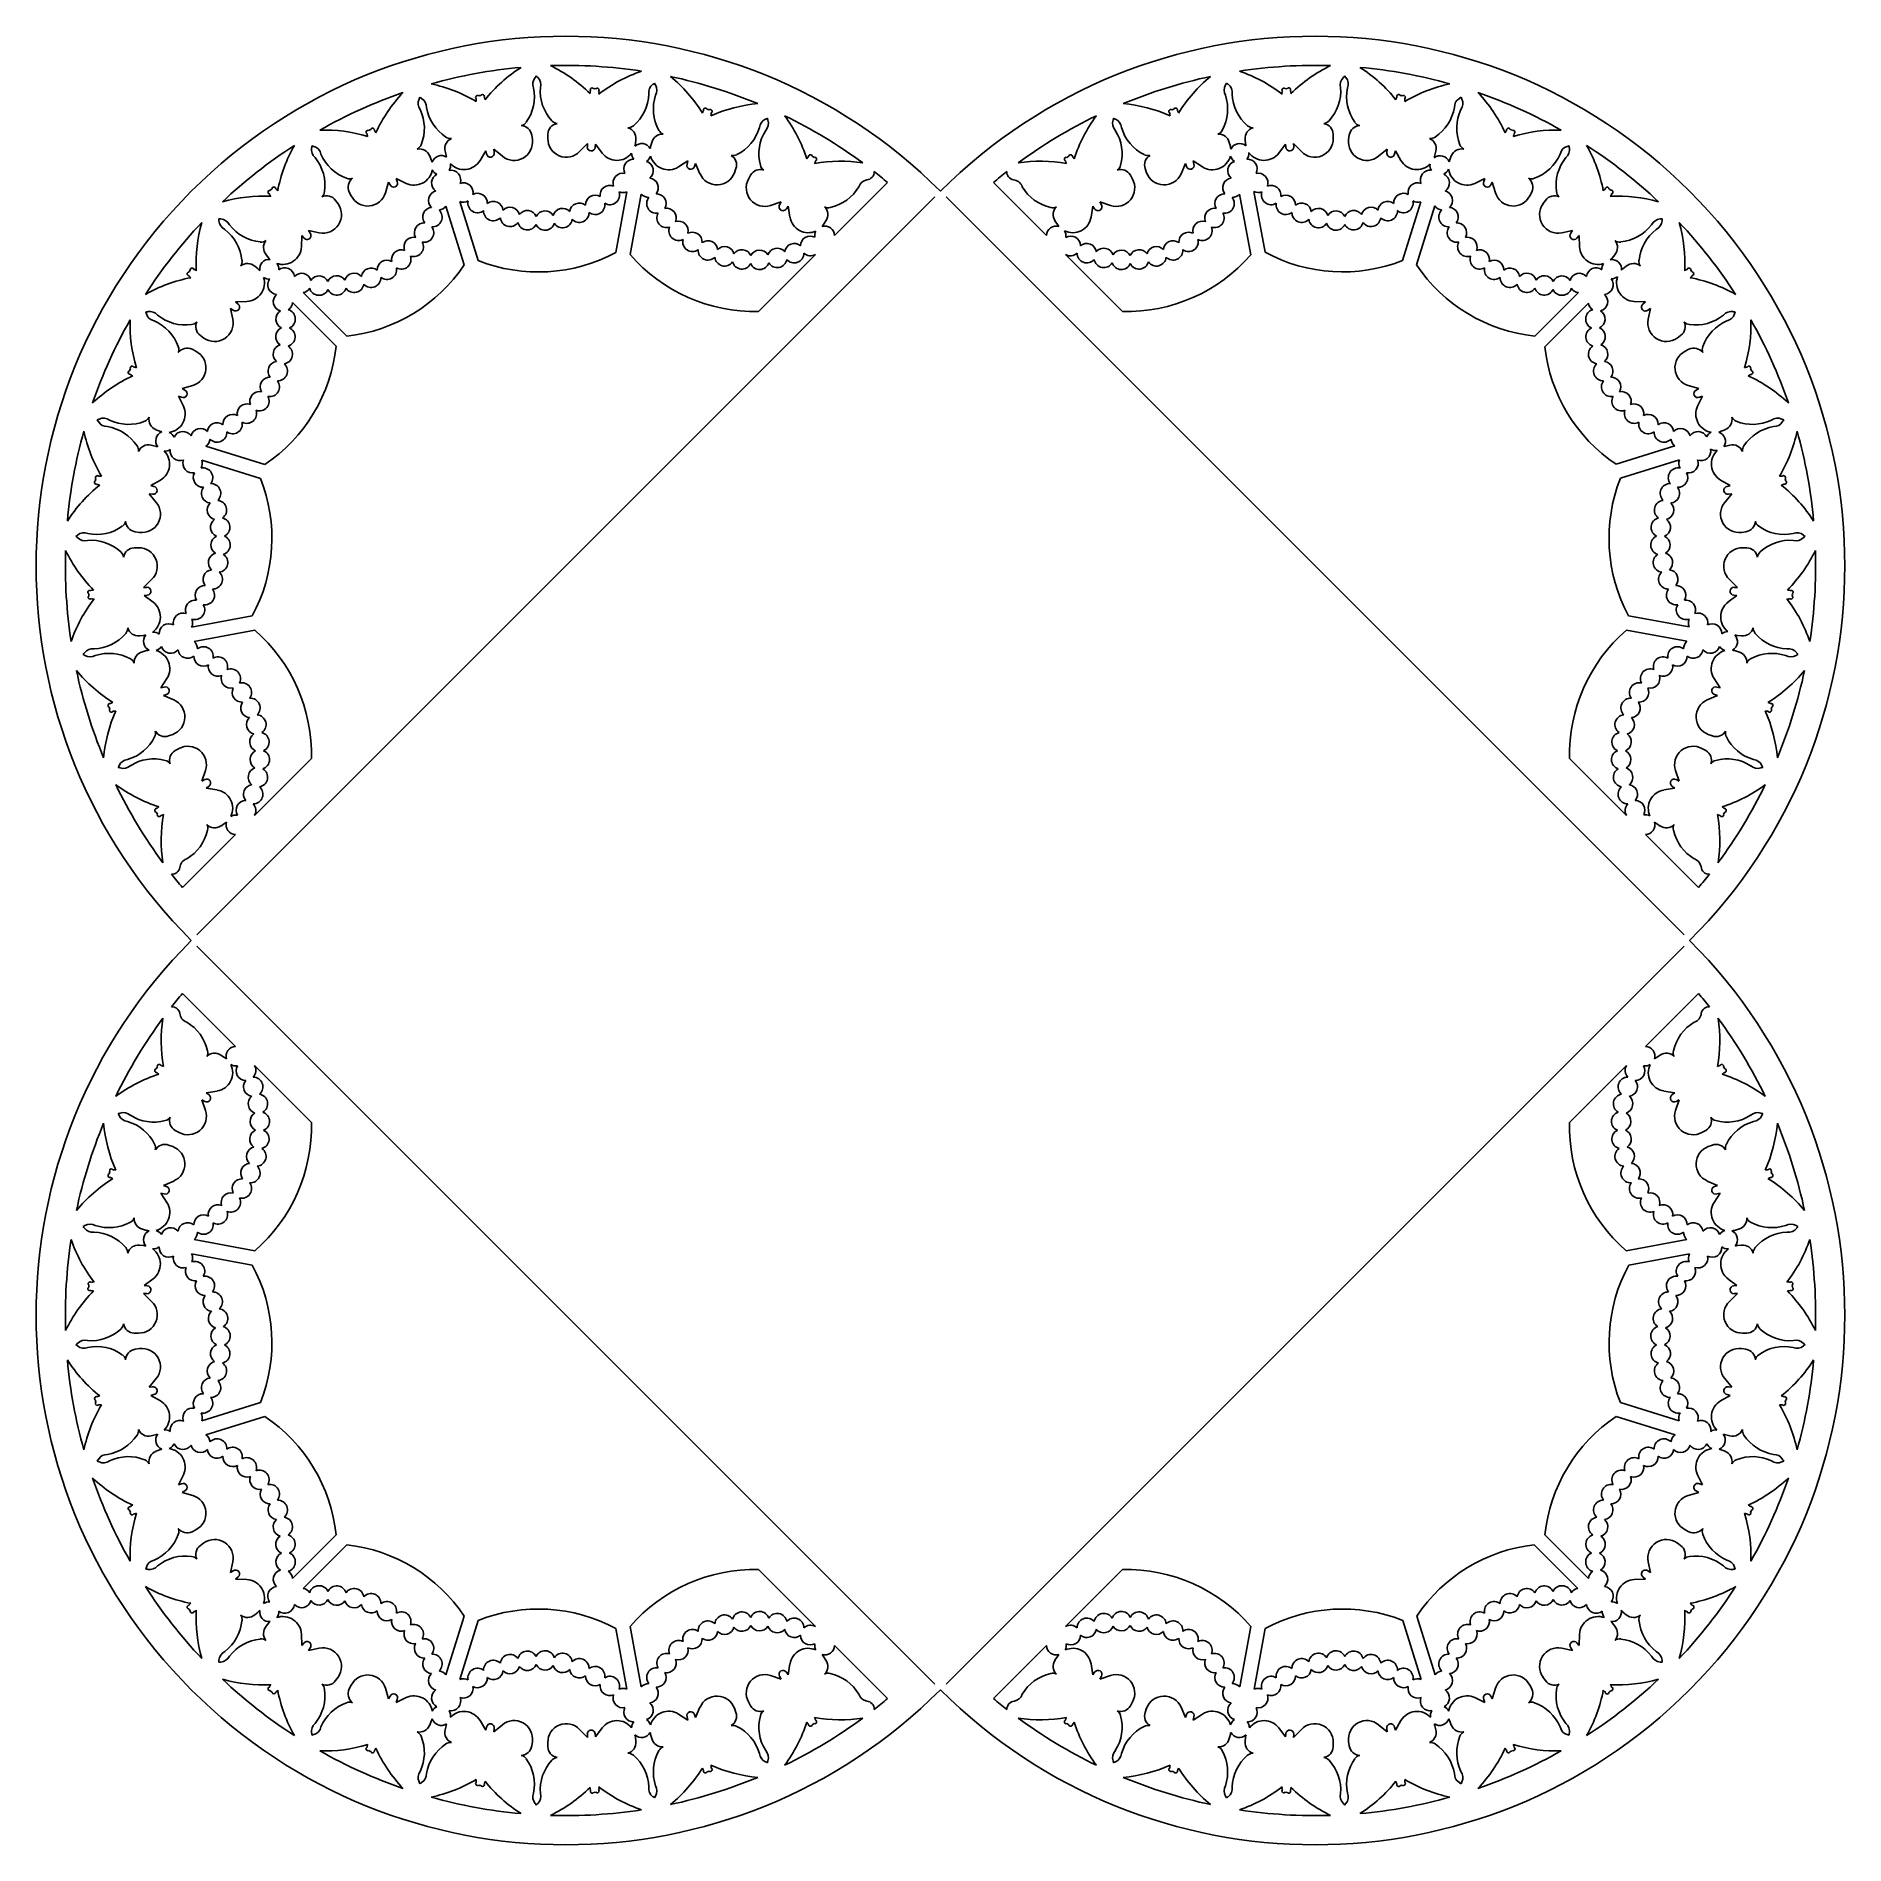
# Model space of a CAD drawing. Extents: x 64 to 312, y 4 to 251.
import ezdxf

# ---------------------------------------------------------------- set-up
doc = ezdxf.new("R2010")
doc.units = 0
doc.layers.get('0').update_dxf_attribs({"linetype": 'CONTINUOUS'})

msp = doc.modelspace()

# ---------------------------------------------------------------- linework, layer by layer
for p, q in [((134.09, 237.84), (134.08, 237.25)), ((241.63, 237.84), (241.64, 237.25)), ((120.02, 235.53), (120.15, 234.95)), ((125.58, 235.58), (124.81, 234.25)), ((125.68, 235.15), (125.58, 235.58)), ((126.68, 235.78), (127.86, 234.81)), ((126.73, 235.34), (126.68, 235.78)), ((131.89, 237.7), (131.97, 237.12)), ((139.5, 236.55), (138.44, 235.45)), ((139.5, 236.11), (139.5, 236.55)), ((140.57, 236.05), (140.62, 236.49)), ((140.62, 236.49), (141.54, 235.26)), ((146.14, 237.11), (146.08, 236.52)), ((148.31, 236.71), (148.16, 236.14)), ((227.41, 236.71), (227.56, 236.14)), ((229.58, 237.11), (229.64, 236.52)), ((235.1, 236.49), (234.19, 235.26)), ((235.15, 236.05), (235.1, 236.49)), ((236.22, 236.55), (237.28, 235.45)), ((236.23, 236.11), (236.22, 236.55)), ((243.83, 237.7), (243.75, 237.12)), ((249.05, 235.78), (247.86, 234.81)), ((248.99, 235.34), (249.05, 235.78)), ((250.05, 235.15), (250.15, 235.58)), ((250.15, 235.58), (250.91, 234.25)), ((255.71, 235.53), (255.57, 234.95)), ((117.91, 234.87), (118.13, 234.32)), ((153.26, 234.17), (151.97, 233.35)), ((153.15, 233.74), (153.26, 234.17)), ((154.17, 233.42), (154.33, 233.84)), ((154.33, 233.84), (154.92, 232.43)), ((159.84, 233.12), (159.64, 232.56)), ((215.88, 233.12), (216.08, 232.56)), ((221.4, 233.84), (220.8, 232.43)), ((221.55, 233.42), (221.4, 233.84)), ((222.46, 234.17), (223.76, 233.35)), ((222.57, 233.74), (222.46, 234.17)), ((257.81, 234.87), (257.59, 234.32)), ((112.29, 231.29), (111.86, 229.83)), ((112.49, 230.9), (112.29, 231.29)), ((113.31, 231.75), (114.69, 231.1)), ((113.47, 231.34), (113.31, 231.75)), ((161.85, 232.21), (161.57, 231.7)), ((173.35, 223.97), (180.61, 231.23)), ((202.37, 223.97), (195.11, 231.23)), ((213.87, 232.21), (214.16, 231.7)), ((262.41, 231.75), (261.03, 231.1)), ((262.25, 231.34), (262.41, 231.75)), ((263.23, 230.9), (263.43, 231.29)), ((263.43, 231.29), (263.86, 229.83)), ((86.03, 128.18), (187.1, 229.25)), ((105.01, 228.78), (105.36, 228.3)), ((106.9, 229.92), (107.17, 229.39)), ((120.14, 227.97), (122.65, 219.94)), ((122.04, 228.6), (124.56, 220.53)), ((144.91, 229.96), (143.39, 221.65)), ((146.89, 229.64), (145.37, 221.36)), ((166.04, 228.56), (164.59, 228.08)), ((165.83, 228.17), (166.04, 228.56)), ((166.75, 227.62), (167, 227.98)), ((167, 227.98), (167.25, 226.48)), ((188.62, 229.25), (289.69, 128.18)), ((208.72, 227.98), (208.48, 226.48)), ((208.97, 227.62), (208.72, 227.98)), ((209.68, 228.56), (211.13, 228.08)), ((209.89, 228.17), (209.68, 228.56)), ((228.82, 229.62), (230.34, 221.31)), ((230.78, 229.98), (232.31, 221.67)), ((253.63, 228.59), (251.12, 220.52)), ((255.55, 228.02), (253.03, 219.93)), ((268.82, 229.92), (268.56, 229.39)), ((270.71, 228.78), (270.36, 228.3)), ((172.18, 225.97), (171.85, 225.48)), ((203.54, 225.97), (203.87, 225.48)), ((100.41, 223.96), (100.35, 222.43)), ((100.7, 223.62), (100.41, 223.96)), ((101.29, 224.65), (102.79, 224.34)), ((101.55, 224.29), (101.29, 224.65)), ((274.43, 224.65), (272.93, 224.34)), ((274.17, 224.29), (274.43, 224.65)), ((275.02, 223.62), (275.31, 223.96)), ((275.31, 223.96), (275.37, 222.43)), ((95.51, 221.33), (95.89, 220.88)), ((162.95, 213.57), (170.73, 221.35)), ((212.77, 213.57), (204.99, 221.35)), ((280.21, 221.33), (279.83, 220.88)), ((93.95, 219.77), (94.4, 219.39)), ((281.77, 219.77), (281.32, 219.39)), ((100.59, 216.15), (106.56, 210.17)), ((275.21, 216.14), (269.24, 210.18)), ((90.63, 213.99), (90.94, 212.49)), ((90.99, 213.73), (90.63, 213.99)), ((91.32, 214.87), (92.85, 214.93)), ((91.66, 214.58), (91.32, 214.87)), ((99.14, 214.77), (105.1, 208.8)), ((276.59, 214.69), (270.61, 208.72)), ((284.4, 214.87), (282.87, 214.93)), ((284.06, 214.58), (284.4, 214.87)), ((284.73, 213.73), (285.09, 213.99)), ((285.09, 213.99), (284.78, 212.49)), ((85.36, 208.38), (85.89, 208.11)), ((86.5, 210.27), (86.99, 209.92)), ((289.22, 210.27), (288.74, 209.92)), ((290.36, 208.38), (289.83, 208.11)), ((83.99, 202.99), (85.46, 203.42)), ((291.73, 202.99), (290.27, 203.42)), ((83.53, 201.97), (84.18, 200.59)), ((83.94, 201.81), (83.53, 201.97)), ((84.38, 202.79), (83.99, 202.99)), ((291.34, 202.79), (291.73, 202.99)), ((292.19, 201.97), (291.54, 200.59)), ((291.78, 201.81), (292.19, 201.97)), ((80.41, 197.37), (80.96, 197.15)), ((295.31, 197.37), (294.76, 197.15)), ((79.75, 195.27), (80.33, 195.13)), ((87.26, 195.11), (95.35, 192.59)), ((288.41, 195.14), (280.38, 192.63)), ((289.05, 193.24), (280.97, 190.72)), ((295.97, 195.27), (295.39, 195.13)), ((86.69, 193.19), (94.76, 190.68)), ((79.5, 188.6), (80.47, 187.42)), ((79.94, 188.55), (79.5, 188.6)), ((79.71, 189.71), (81.03, 190.47)), ((80.13, 189.61), (79.71, 189.71)), ((296.02, 189.71), (294.69, 190.47)), ((296.22, 188.6), (295.25, 187.42)), ((295.59, 189.61), (296.02, 189.71)), ((295.78, 188.55), (296.22, 188.6)), ((77.58, 183.39), (78.16, 183.31)), ((298.15, 183.39), (297.56, 183.31)), ((77.44, 181.19), (78.03, 181.2)), ((298.28, 181.19), (297.69, 181.2)), ((78.73, 175.78), (79.83, 176.84)), ((296.99, 175.78), (295.89, 176.84)), ((79.17, 175.78), (78.73, 175.78)), ((79.23, 174.71), (78.8, 174.66)), ((78.8, 174.66), (80.02, 173.74)), ((296.93, 174.66), (295.7, 173.74)), ((296.49, 174.71), (296.93, 174.66)), ((296.55, 175.78), (296.99, 175.78)), ((85.31, 170.34), (93.61, 171.86)), ((290.4, 170.37), (282.09, 171.89)), ((78.17, 169.14), (78.76, 169.2)), ((85.66, 168.37), (93.97, 169.9)), ((290.08, 168.39), (281.8, 169.91)), ((297.55, 169.14), (296.96, 169.2)), ((78.57, 166.97), (79.14, 167.12)), ((297.15, 166.97), (296.58, 167.12)), ((81.11, 162.02), (81.93, 163.31)), ((81.54, 162.13), (81.11, 162.02)), ((81.86, 161.11), (81.44, 160.96)), ((294.61, 162.02), (293.79, 163.31)), ((293.86, 161.11), (294.28, 160.96)), ((294.18, 162.13), (294.61, 162.02)), ((81.44, 160.96), (82.85, 160.36)), ((294.28, 160.96), (292.87, 160.36)), ((82.16, 155.44), (82.72, 155.64)), ((83.07, 153.43), (83.59, 153.71)), ((292.66, 153.43), (292.14, 153.71)), ((293.56, 155.44), (293, 155.64)), ((101.71, 152.33), (93.94, 144.55)), ((274.01, 152.33), (281.79, 144.55)), ((86.72, 149.24), (87.2, 150.69)), ((87.11, 149.45), (86.72, 149.24)), ((289, 149.24), (288.52, 150.69)), ((288.62, 149.45), (289, 149.24)), ((87.66, 148.53), (87.3, 148.28)), ((87.3, 148.28), (88.81, 148.04)), ((288.42, 148.28), (286.92, 148.04)), ((288.06, 148.53), (288.42, 148.28)), ((91.31, 141.93), (84.05, 134.67)), ((89.31, 143.1), (89.8, 143.43)), ((284.41, 141.93), (291.67, 134.67)), ((286.41, 143.1), (285.92, 143.43)), ((86.03, 126.66), (187.1, 25.59)), ((289.69, 126.66), (188.62, 25.59)), ((91.31, 112.91), (84.05, 120.17)), ((284.41, 112.91), (291.67, 120.17)), ((89.31, 111.74), (89.8, 111.41)), ((286.41, 111.74), (285.92, 111.41)), ((101.71, 102.51), (93.94, 110.29)), ((274.01, 102.51), (281.79, 110.29)), ((87.3, 106.56), (88.81, 106.8)), ((87.66, 106.31), (87.3, 106.56)), ((288.42, 106.56), (286.92, 106.8)), ((288.06, 106.31), (288.42, 106.56)), ((86.72, 105.6), (87.2, 104.15)), ((87.11, 105.39), (86.72, 105.6)), ((289, 105.6), (288.52, 104.15)), ((288.62, 105.39), (289, 105.6)), ((82.16, 99.4), (82.72, 99.2)), ((83.07, 101.41), (83.59, 101.13)), ((292.66, 101.41), (292.14, 101.13)), ((293.56, 99.4), (293, 99.2)), ((81.44, 93.89), (82.85, 94.48)), ((294.28, 93.89), (292.87, 94.48)), ((81.11, 92.82), (81.93, 91.53)), ((81.54, 92.71), (81.11, 92.82)), ((81.86, 93.73), (81.44, 93.89)), ((294.61, 92.82), (293.79, 91.53)), ((293.86, 93.73), (294.28, 93.89)), ((294.18, 92.71), (294.61, 92.82)), ((78.57, 87.87), (79.14, 87.72)), ((297.15, 87.87), (296.58, 87.72)), ((78.17, 85.7), (78.76, 85.64)), ((85.31, 84.5), (93.61, 82.98)), ((85.66, 86.47), (93.97, 84.94)), ((290.06, 86.47), (281.75, 84.94)), ((290.42, 84.5), (282.11, 82.98)), ((297.55, 85.7), (296.96, 85.64)), ((78.8, 80.18), (80.02, 81.1)), ((79.23, 80.13), (78.8, 80.18)), ((296.93, 80.18), (295.7, 81.1)), ((296.49, 80.13), (296.93, 80.18)), ((78.73, 79.06), (79.83, 78)), ((79.17, 79.06), (78.73, 79.06)), ((296.99, 79.06), (295.89, 78)), ((296.55, 79.06), (296.99, 79.06)), ((77.44, 73.65), (78.03, 73.64)), ((298.28, 73.65), (297.69, 73.64)), ((77.58, 71.45), (78.16, 71.53)), ((298.15, 71.45), (297.56, 71.53)), ((79.5, 66.24), (80.47, 67.42)), ((296.22, 66.24), (295.25, 67.42)), ((79.94, 66.29), (79.5, 66.24)), ((80.13, 65.23), (79.71, 65.13)), ((79.71, 65.13), (81.03, 64.37)), ((296.02, 65.13), (294.69, 64.37)), ((295.59, 65.23), (296.02, 65.13)), ((295.78, 66.29), (296.22, 66.24)), ((86.69, 61.65), (94.76, 64.16)), ((87.26, 59.73), (95.35, 62.25)), ((288.46, 59.73), (280.37, 62.25)), ((289.03, 61.65), (280.96, 64.16)), ((79.75, 59.57), (80.33, 59.71)), ((295.97, 59.57), (295.39, 59.71)), ((80.41, 57.47), (80.96, 57.69)), ((295.31, 57.47), (294.76, 57.69)), ((83.53, 52.87), (84.18, 54.25)), ((83.94, 53.03), (83.53, 52.87)), ((84.38, 52.05), (83.99, 51.85)), ((291.34, 52.05), (291.73, 51.85)), ((292.19, 52.87), (291.54, 54.25)), ((291.78, 53.03), (292.19, 52.87)), ((83.99, 51.85), (85.46, 51.42)), ((291.73, 51.85), (290.27, 51.42)), ((85.36, 46.46), (85.89, 46.73)), ((86.5, 44.57), (86.99, 44.92)), ((99.14, 40.07), (105.1, 46.04)), ((100.59, 38.69), (106.56, 44.67)), ((275.14, 38.69), (269.16, 44.67)), ((276.58, 40.07), (270.62, 46.04)), ((289.22, 44.57), (288.74, 44.92)), ((290.36, 46.46), (289.83, 46.73)), ((90.63, 40.85), (90.94, 42.35)), ((285.09, 40.85), (284.78, 42.35)), ((90.99, 41.11), (90.63, 40.85)), ((91.66, 40.26), (91.32, 39.97)), ((91.32, 39.97), (92.85, 39.91)), ((162.95, 41.27), (170.73, 33.49)), ((212.77, 41.27), (204.99, 33.49)), ((284.4, 39.97), (282.87, 39.91)), ((284.06, 40.26), (284.4, 39.97)), ((284.73, 41.11), (285.09, 40.85)), ((93.95, 35.07), (94.4, 35.45)), ((120.14, 26.87), (122.65, 34.9)), ((255.58, 26.87), (253.07, 34.9)), ((281.77, 35.07), (281.32, 35.45)), ((95.51, 33.51), (95.89, 33.96)), ((100.41, 30.88), (100.35, 32.41)), ((122.04, 26.24), (124.56, 34.31)), ((144.91, 24.88), (143.39, 33.19)), ((146.89, 25.2), (145.37, 33.48)), ((228.83, 25.2), (230.35, 33.48)), ((230.81, 24.88), (232.33, 33.19)), ((253.68, 26.24), (251.16, 34.31)), ((275.31, 30.88), (275.37, 32.41)), ((280.21, 33.51), (279.83, 33.96)), ((100.7, 31.22), (100.41, 30.88)), ((101.55, 30.55), (101.29, 30.19)), ((101.29, 30.19), (102.79, 30.5)), ((173.35, 30.87), (180.61, 23.61)), ((202.37, 30.87), (195.11, 23.61)), ((274.43, 30.19), (272.93, 30.5)), ((274.17, 30.55), (274.43, 30.19)), ((275.02, 31.22), (275.31, 30.88)), ((167, 26.86), (167.25, 28.36)), ((172.18, 28.87), (171.85, 29.36)), ((203.54, 28.87), (203.87, 29.36)), ((208.72, 26.86), (208.48, 28.36)), ((105.01, 26.06), (105.36, 26.54)), ((106.9, 24.92), (107.17, 25.45)), ((112.29, 23.55), (111.86, 25.01)), ((166.04, 26.28), (164.59, 26.76)), ((165.83, 26.67), (166.04, 26.28)), ((166.75, 27.22), (167, 26.86)), ((208.97, 27.22), (208.72, 26.86)), ((209.68, 26.28), (211.13, 26.76)), ((209.89, 26.67), (209.68, 26.28)), ((263.43, 23.55), (263.86, 25.01)), ((268.82, 24.92), (268.56, 25.45)), ((270.71, 26.06), (270.36, 26.54)), ((112.49, 23.94), (112.29, 23.55)), ((113.31, 23.09), (114.69, 23.74)), ((113.47, 23.5), (113.31, 23.09)), ((154.33, 21), (154.92, 22.41)), ((161.85, 22.63), (161.57, 23.14)), ((213.87, 22.63), (214.16, 23.14)), ((221.4, 21), (220.8, 22.41)), ((262.41, 23.09), (261.03, 23.74)), ((262.25, 23.5), (262.41, 23.09)), ((263.23, 23.94), (263.43, 23.55)), ((117.91, 19.97), (118.13, 20.52)), ((120.02, 19.31), (120.15, 19.89)), ((125.58, 19.26), (124.81, 20.59)), ((126.68, 19.06), (127.86, 20.03)), ((153.26, 20.67), (151.97, 21.49)), ((153.15, 21.1), (153.26, 20.67)), ((154.17, 21.42), (154.33, 21)), ((159.84, 21.72), (159.64, 22.28)), ((215.88, 21.72), (216.08, 22.28)), ((221.55, 21.42), (221.4, 21)), ((222.46, 20.67), (223.76, 21.49)), ((222.57, 21.1), (222.46, 20.67)), ((249.05, 19.06), (247.86, 20.03)), ((250.15, 19.26), (250.91, 20.59)), ((255.71, 19.31), (255.57, 19.89)), ((257.81, 19.97), (257.59, 20.52)), ((125.68, 19.69), (125.58, 19.26)), ((126.73, 19.5), (126.68, 19.06)), ((131.89, 17.14), (131.97, 17.72)), ((134.09, 17), (134.08, 17.59)), ((139.5, 18.29), (138.44, 19.39)), ((139.5, 18.73), (139.5, 18.29)), ((140.57, 18.79), (140.62, 18.35)), ((140.62, 18.35), (141.54, 19.58)), ((146.14, 17.73), (146.08, 18.32)), ((148.31, 18.13), (148.16, 18.7)), ((227.41, 18.13), (227.56, 18.7)), ((229.58, 17.73), (229.64, 18.32)), ((235.1, 18.35), (234.19, 19.58)), ((235.15, 18.79), (235.1, 18.35)), ((236.22, 18.29), (237.28, 19.39)), ((236.23, 18.73), (236.22, 18.29)), ((241.63, 17), (241.64, 17.59)), ((243.83, 17.14), (243.75, 17.72)), ((248.99, 19.5), (249.05, 19.06)), ((250.05, 19.69), (250.15, 19.26))]:
    msp.add_line(p, q)
for centre, radius, start, end in [((136.56, 178.72), 72.54, 45, 225), ((239.16, 178.72), 72.54, 315, 135), ((136.56, 178.72), 68.54, 95.1476, 105.6216), ((141.42, 229.86), 20.36, 122.7169, 141.4696), ((133.48, 244.71), 1.44, 142.2369, 201.738), ((131.53, 246.37), 1.12, 316.2883, 330.925), ((133.41, 246.48), 1.12, 215.9981, 230.6347), ((131.68, 244.61), 1.44, 345.185, 44.6862), ((136.56, 178.72), 68.54, 81.3015, 91.7754), ((125.58, 228.9), 20.36, 45.4535, 64.2062), ((153.51, 227.21), 20.36, 108.8707, 127.6235), ((136.56, 178.72), 68.54, 67.4553, 77.9293), ((137.91, 230.07), 20.36, 31.6073, 50.36), ((239.16, 178.72), 68.54, 102.0707, 112.5447), ((237.81, 230.07), 20.36, 129.64, 148.3927), ((239.16, 178.72), 68.54, 88.2246, 98.6985), ((222.21, 227.21), 20.36, 52.3765, 71.1293), ((250.14, 228.9), 20.36, 115.7938, 134.5465), ((244.05, 244.61), 1.44, 135.3138, 194.815), ((242.31, 246.48), 1.12, 309.3653, 324.0019), ((244.19, 246.37), 1.12, 209.075, 223.7117), ((242.25, 244.71), 1.44, 338.262, 37.7631), ((239.16, 178.72), 68.54, 74.3784, 84.8524), ((234.3, 229.86), 20.36, 38.5304, 57.2831), ((136.56, 178.72), 68.54, 108.9938, 119.4677), ((129.04, 229.53), 20.36, 136.563, 155.3158), ((115.49, 243.2), 1.12, 330.1345, 344.7712), ((117.28, 243.76), 1.12, 229.8442, 244.4809), ((116.05, 241.52), 1.44, 359.0312, 58.5323), ((113.89, 224.81), 20.36, 59.2996, 78.0523), ((124.45, 242.88), 0.256, 48.593, 228.593), ((124.87, 242.51), 0.619, 86.6404, 114.1288), ((125.14, 243.01), 0.255, 332.3309, 152.3309), ((124.87, 242.51), 0.619, 2.5215, 38.0214), ((126.26, 242.98), 6, 324.1239, 11.5409), ((139.05, 243.75), 6, 175.3821, 222.7992), ((140.48, 243.46), 0.619, 149.211, 184.4016), ((140.16, 243.92), 0.256, 34.7468, 214.7468), ((140.48, 243.46), 0.619, 72.7942, 100.2827), ((140.85, 243.88), 0.255, 318.4847, 138.4847), ((140.48, 243.46), 0.619, 348.6753, 24.1752), ((141.93, 243.58), 6, 310.2777, 357.6948), ((149.36, 243.54), 1.44, 128.3907, 187.8919), ((147.87, 245.61), 1.12, 302.4422, 317.0789), ((154.54, 241.27), 6, 161.536, 208.953), ((149.72, 245.27), 1.12, 202.1519, 216.7886), ((147.59, 243.86), 1.44, 331.3389, 30.84), ((221.18, 241.27), 6, 331.047, 18.464), ((228.14, 243.86), 1.44, 149.16, 208.6611), ((226.01, 245.27), 1.12, 323.2114, 337.8481), ((227.86, 245.61), 1.12, 222.9211, 237.5578), ((226.36, 243.54), 1.44, 352.1081, 51.6093), ((233.79, 243.58), 6, 182.3052, 229.7223), ((234.87, 243.88), 0.256, 41.6699, 221.6699), ((235.24, 243.46), 0.619, 156.134, 191.3247), ((235.24, 243.46), 0.619, 79.7173, 107.2058), ((235.56, 243.92), 0.255, 325.4078, 145.4078), ((235.24, 243.46), 0.619, 355.5984, 31.0983), ((236.67, 243.75), 6, 317.2008, 4.6179), ((249.47, 242.98), 6, 168.4591, 215.8761), ((250.85, 242.51), 0.619, 142.2879, 177.4785), ((250.59, 243.01), 0.256, 27.8237, 207.8237), ((250.85, 242.51), 0.619, 65.8712, 93.3596), ((251.27, 242.89), 0.255, 311.5617, 131.5617), ((261.83, 224.81), 20.36, 101.9477, 120.7004), ((259.67, 241.52), 1.44, 121.4677, 180.9688), ((258.44, 243.76), 1.12, 295.5191, 310.1558), ((260.24, 243.2), 1.12, 195.2288, 209.8655), ((239.16, 178.72), 68.54, 60.5323, 71.0062), ((246.68, 229.53), 20.36, 24.6842, 43.437), ((117.77, 242.06), 1.44, 156.0831, 215.5842), ((111.18, 238.65), 6, 337.97, 25.3871), ((123.41, 242.46), 6, 189.2283, 236.6453), ((124.87, 242.51), 0.619, 163.0571, 198.2478), ((155.86, 240.64), 0.619, 135.3648, 170.5555), ((155.66, 241.16), 0.256, 20.9007, 200.9007), ((155.86, 240.64), 0.619, 58.9481, 86.4365), ((156.32, 240.96), 0.255, 304.6386, 124.6386), ((164.63, 221.74), 20.36, 95.0246, 113.7773), ((155.86, 240.64), 0.619, 334.8292, 10.3291), ((136.56, 178.72), 68.54, 53.6092, 64.0831), ((150.16, 228.25), 20.36, 17.7612, 36.5139), ((239.16, 178.72), 68.54, 115.9169, 126.3908), ((225.56, 228.25), 20.36, 143.4861, 162.2388), ((211.09, 221.74), 20.36, 66.2227, 84.9754), ((219.4, 240.96), 0.256, 55.5161, 235.5161), ((219.86, 240.64), 0.619, 169.9802, 205.1708), ((219.86, 240.64), 0.619, 93.5635, 121.0519), ((220.06, 241.16), 0.255, 339.254, 159.254), ((219.86, 240.64), 0.619, 9.4445, 44.9445), ((250.85, 242.51), 0.619, 341.7522, 17.2522), ((252.31, 242.46), 6, 303.3547, 350.7717), ((264.55, 238.65), 6, 154.6129, 202.03), ((257.95, 242.06), 1.44, 324.4158, 23.9169), ((103.52, 218.05), 20.36, 73.1458, 91.8985), ((109.45, 238.12), 0.256, 62.4391, 242.4391), ((109.95, 237.86), 0.619, 176.9033, 212.0939), ((109.95, 237.86), 0.619, 100.4865, 127.975), ((110.08, 238.41), 0.255, 346.177, 166.177), ((109.95, 237.86), 0.619, 16.3676, 51.8676), ((130.26, 240), 1.01, 280.9176, 327.6094), ((130.39, 237.5), 1.51, 7.8564, 87.5816), ((135.61, 237.81), 1.51, 99.3414, 179.0666), ((135.43, 240.32), 1.01, 219.3137, 266.0055), ((145.11, 239.73), 1.01, 267.0714, 313.7632), ((144.64, 237.27), 1.51, 354.0103, 73.7355), ((149.78, 236.33), 1.51, 85.4953, 165.2205), ((150.21, 238.8), 1.01, 205.4676, 252.1594), ((157.3, 240.41), 6, 296.4316, 343.8486), ((168.99, 235.15), 6, 147.6898, 195.1069), ((164.5, 238.59), 1.44, 114.5446, 174.0457), ((163.55, 240.96), 1.12, 288.596, 303.2327), ((162.86, 239.33), 1.44, 317.4927, 16.9939), ((165.26, 240.19), 1.12, 188.3058, 202.9424), ((212.87, 239.33), 1.44, 163.0061, 222.5073), ((210.46, 240.19), 1.12, 337.0576, 351.6942), ((212.18, 240.96), 1.12, 236.7673, 251.404), ((206.73, 235.15), 6, 344.8931, 32.3102), ((211.22, 238.59), 1.44, 5.9543, 65.4554), ((218.42, 240.41), 6, 196.1514, 243.5684), ((225.52, 238.8), 1.01, 287.8406, 334.5324), ((225.95, 236.33), 1.51, 14.7795, 94.5047), ((231.08, 237.27), 1.51, 106.2645, 185.9897), ((230.61, 239.73), 1.01, 226.2368, 272.9286), ((240.29, 240.32), 1.01, 273.9945, 320.6863), ((240.12, 237.81), 1.51, 0.9334, 80.6586), ((245.33, 237.5), 1.51, 92.4184, 172.1436), ((245.46, 240), 1.01, 212.3906, 259.0824), ((265.78, 237.86), 0.619, 128.4417, 163.6324), ((265.64, 238.41), 0.256, 13.9776, 193.9776), ((265.78, 237.86), 0.619, 52.025, 79.5135), ((266.28, 238.12), 0.255, 297.7155, 117.7155), ((272.2, 218.05), 20.36, 88.1015, 106.8542), ((265.78, 237.86), 0.619, 327.9061, 3.406), ((136.56, 178.72), 68.54, 122.8399, 133.3139), ((117.09, 226.25), 20.36, 150.4092, 169.1619), ((103.16, 235.72), 1.44, 169.9292, 229.4303), ((100.67, 236.28), 1.12, 343.9806, 358.6173), ((102.28, 237.25), 1.12, 243.6904, 258.327), ((101.62, 234.79), 1.44, 12.8774, 72.3785), ((115.78, 236.72), 1.01, 294.7637, 341.4555), ((116.5, 234.31), 1.51, 21.7026, 101.4278), ((121.49, 235.87), 1.51, 113.1876, 192.9128), ((120.72, 238.26), 1.01, 233.1599, 279.8517), ((126.21, 235.24), 0.538, 190.3846, 10.3846), ((129.46, 236.77), 2.53, 230.7544, 7.8564), ((136.62, 237.21), 2.53, 179.0666, 316.1687), ((140.03, 236.08), 0.538, 176.5385, 356.5385), ((146.95, 235.23), 1.33, 29.3272, 134.1604), ((143.56, 236.78), 2.53, 346.2118, 354.0103), ((150.61, 235.49), 2.53, 165.2205, 171.249), ((225.11, 235.49), 2.53, 6.9811, 14.7795), ((228.83, 235.24), 1.33, 50.0964, 154.9296), ((232.16, 236.78), 2.53, 185.9897, 192.0183), ((228.77, 235.23), 1.33, 322.2614, 3.5427), ((232.16, 236.78), 2.53, 215.5941, 323.0917), ((235.69, 236.08), 0.538, 183.4615, 3.4615), ((239.11, 237.21), 2.53, 223.8313, 0.9334), ((246.26, 236.77), 2.53, 172.1436, 309.2456), ((249.52, 235.24), 0.538, 169.6154, 349.6154), ((255, 238.26), 1.01, 260.1483, 306.8401), ((254.23, 235.87), 1.51, 347.0872, 66.8124), ((259.22, 234.31), 1.51, 78.5722, 158.2974), ((259.94, 236.72), 1.01, 198.5445, 245.2363), ((274.11, 234.79), 1.44, 107.6215, 167.1226), ((272.56, 235.72), 1.44, 310.5697, 10.0708), ((273.44, 237.25), 1.12, 281.673, 296.3096), ((275.05, 236.28), 1.12, 181.3827, 196.0194), ((239.16, 178.72), 68.54, 46.6861, 57.1601), ((258.63, 226.25), 20.36, 10.8381, 29.5908), ((97.57, 230.83), 6, 351.8162, 39.2333), ((108.54, 237.46), 6, 203.0744, 250.4915), ((115.78, 233.39), 2.53, 244.6006, 349.8908), ((115.78, 233.39), 2.53, 13.9042, 21.7026), ((119.5, 233.58), 1.33, 57.0195, 161.8527), ((119.44, 233.56), 1.33, 207.9689, 245.8741), ((122.62, 235.52), 2.53, 192.9128, 198.9413), ((119.44, 233.56), 1.33, 329.1845, 10.4657), ((120.83, 231.58), 1.33, 338.6581, 100.4526), ((122.62, 235.52), 2.53, 222.5172, 330.0148), ((143.56, 236.78), 2.53, 216.9083, 322.1985), ((145.82, 233.09), 1.33, 88.6072, 208.2649), ((146.89, 235.24), 1.33, 180.2766, 218.1818), ((146.89, 235.24), 1.33, 301.4921, 342.7734), ((147.19, 232.84), 1.33, 310.9658, 72.7603), ((150.61, 235.49), 2.53, 194.8249, 302.3225), ((153.66, 233.58), 0.538, 162.6923, 342.6923), ((159.47, 235.91), 1.01, 253.2253, 299.9171), ((158.42, 233.63), 1.51, 340.1641, 59.8893), ((163.18, 231.49), 1.51, 71.6491, 151.3743), ((164.19, 233.79), 1.01, 191.6214, 238.3132), ((170.12, 234.22), 0.619, 121.5187, 156.7093), ((170.05, 234.78), 0.256, 7.0545, 187.0545), ((170.12, 234.22), 0.619, 45.1019, 72.5904), ((170.64, 234.42), 0.255, 290.7924, 110.7924), ((170.12, 234.22), 0.619, 320.983, 356.4829), ((174.11, 213.78), 20.36, 81.1784, 99.9312), ((201.61, 213.78), 20.36, 80.0688, 98.8216), ((205.08, 234.42), 0.256, 69.3622, 249.3622), ((205.6, 234.22), 0.619, 183.8263, 219.017), ((205.6, 234.22), 0.619, 107.4096, 134.8981), ((205.67, 234.78), 0.255, 353.1001, 173.1001), ((205.6, 234.22), 0.619, 23.2907, 58.7906), ((211.53, 233.79), 1.01, 301.6868, 348.3786), ((212.54, 231.49), 1.51, 28.6257, 108.3509), ((216.25, 235.91), 1.01, 240.0829, 286.7747), ((217.31, 233.63), 1.51, 120.1107, 199.8359), ((222.06, 233.58), 0.538, 197.3077, 17.3077), ((225.11, 235.49), 2.53, 237.6775, 345.1751), ((228.53, 232.84), 1.33, 107.2397, 229.0342), ((228.83, 235.24), 1.33, 197.2266, 238.5079), ((229.9, 233.09), 1.33, 331.7351, 93.5296), ((253.1, 235.52), 2.53, 209.9852, 315.2754), ((254.9, 231.58), 1.33, 81.6841, 201.3419), ((256.22, 233.58), 1.33, 173.3535, 211.2587), ((253.1, 235.52), 2.53, 339.2888, 347.0872), ((256.28, 233.56), 1.33, 22.4041, 127.2373), ((256.22, 233.58), 1.33, 294.5691, 335.8504), ((259.95, 233.39), 2.53, 187.9018, 295.3994), ((259.95, 233.39), 2.53, 158.2974, 164.326), ((267.18, 237.46), 6, 289.5085, 336.9256), ((278.15, 230.83), 6, 140.7667, 188.1838), ((96.57, 230.34), 0.255, 0.0232, 180.0232), ((106.93, 232.73), 1.01, 247.006, 293.6978), ((108.25, 230.6), 1.51, 127.0338, 206.7589), ((112.98, 231.12), 0.538, 204.2308, 24.2308), ((119.49, 231.16), 1.33, 116.2995, 235.9572), ((122.52, 229.85), 1.33, 348.1318, 109.9263), ((142.58, 229.51), 1.33, 67.5231, 189.5985), ((144.35, 231.17), 1.33, 76.9968, 198.7913), ((147.88, 230.52), 1.33, 320.4395, 82.234), ((157.26, 233.42), 2.53, 203.0621, 340.1641), ((163.79, 230.48), 2.53, 151.3743, 288.4764), ((171.46, 233.65), 6, 282.5854, 330.0025), ((178.02, 230.16), 1.44, 100.6984, 160.1996), ((177.66, 232.69), 1.12, 274.7499, 1.6395), ((136.56, 178.72), 68.54, 50.0095, 51.9919), ((239.16, 178.72), 68.54, 128.0081, 129.9905), ((198.07, 232.69), 1.12, 178.3605, 258.5444), ((197.71, 230.16), 1.44, 19.8004, 84.493), ((204.26, 233.65), 6, 209.9975, 257.4146), ((211.93, 230.48), 2.53, 251.5236, 28.6257), ((218.47, 233.42), 2.53, 199.8359, 336.9379), ((227.84, 230.52), 1.33, 97.766, 219.5605), ((231.37, 231.17), 1.33, 341.2087, 103.0032), ((233.14, 229.51), 1.33, 350.4015, 112.4769), ((253.21, 229.85), 1.33, 70.0737, 191.8682), ((256.23, 231.16), 1.33, 304.0428, 65.8373), ((262.74, 231.12), 0.538, 155.7692, 335.7692), ((267.47, 230.6), 1.51, 333.2411, 52.9662), ((268.79, 232.73), 1.01, 246.3022, 292.994), ((279.15, 230.33), 0.256, 0.1314, 180.1314), ((95.07, 209), 20.36, 86.9919, 105.7447), ((96.02, 229.9), 0.256, 76.2853, 256.2853), ((96.57, 229.77), 0.619, 190.7494, 225.9401), ((96.57, 229.77), 0.619, 114.3327, 141.8211), ((96.57, 229.77), 0.619, 30.2138, 65.7137), ((103.3, 226.82), 2.53, 258.4467, 35.5488), ((102.5, 230.06), 1.01, 308.6099, 355.3017), ((103.78, 227.9), 1.51, 35.5488, 115.2739), ((109.43, 230.53), 2.53, 206.7589, 343.861), ((119.08, 228.78), 1.33, 104.6891, 226.4836), ((119.08, 228.78), 1.33, 275.2154, 322.8573), ((122.52, 229.85), 1.33, 248.9905, 299.4), ((124.47, 228.41), 1.33, 168.1318, 308.5928), ((124.47, 228.41), 1.33, 357.3246, 119.4), ((126.62, 227.31), 1.33, 5.0104, 128.5928), ((138.4, 227.09), 1.33, 50.6445, 173.3062), ((140.57, 228.16), 1.33, 58.3303, 181.9127), ((140.57, 228.16), 1.33, 230.6445, 9.5985), ((142.58, 229.51), 1.33, 238.3303, 18.7913), ((144.35, 231.17), 1.33, 247.5231, 295.165), ((147.88, 230.52), 1.33, 221.2982, 271.7077), ((148.95, 228.34), 1.33, 140.4395, 280.9005), ((148.95, 228.34), 1.33, 329.6323, 91.7077), ((166.29, 227.9), 0.538, 148.8462, 328.8462), ((170.92, 226.81), 1.51, 326.318, 46.0432), ((172.49, 228.77), 1.01, 239.3791, 286.0709), ((203.23, 228.77), 1.01, 253.9291, 300.6209), ((204.8, 226.81), 1.51, 133.9568, 213.682), ((209.43, 227.9), 0.538, 211.1538, 31.1538), ((226.77, 228.34), 1.33, 88.2923, 210.3677), ((226.77, 228.34), 1.33, 259.0995, 39.5605), ((227.84, 230.52), 1.33, 268.2923, 317.4638), ((231.37, 231.17), 1.33, 243.6227, 292.4769), ((233.14, 229.51), 1.33, 161.2087, 301.6697), ((235.15, 228.16), 1.33, 170.4015, 309.3555), ((235.15, 228.16), 1.33, 358.0873, 121.6697), ((237.32, 227.09), 1.33, 6.6938, 129.3555), ((249.1, 227.31), 1.33, 51.4072, 174.9896), ((251.25, 228.41), 1.33, 60.6, 182.6754), ((251.25, 228.41), 1.33, 231.4072, 11.8682), ((253.21, 229.85), 1.33, 240.6, 288.6428), ((256.64, 228.78), 1.33, 214.7891, 264.7846), ((256.64, 228.78), 1.33, 313.5164, 75.3109), ((266.29, 230.53), 2.53, 196.139, 333.2411), ((272.43, 226.82), 2.53, 144.4512, 281.5533), ((271.94, 227.9), 1.51, 64.7261, 144.4512), ((273.22, 230.06), 1.01, 184.6983, 231.3901), ((279.16, 229.77), 0.619, 114.5956, 149.7862), ((279.16, 229.77), 0.619, 38.1789, 65.6673), ((279.16, 229.77), 0.619, 314.0599, 349.5599), ((280.65, 209), 20.36, 74.2553, 93.0081), ((279.7, 229.91), 0.255, 283.8694, 103.8694), ((136.56, 178.72), 68.54, 136.6861, 147.1601), ((106.28, 220.21), 20.36, 164.2553, 183.0081), ((89.27, 227.35), 1.12, 257.5365, 272.1732), ((87.93, 226.02), 1.12, 357.8268, 12.4635), ((90.49, 226.07), 1.44, 183.7754, 243.2765), ((89.21, 224.79), 1.44, 26.7235, 86.2246), ((95.3, 229.05), 6, 216.9206, 264.3377), ((117.14, 224.36), 1.33, 86.0226, 209.605), ((118.29, 226.49), 1.33, 95.2154, 217.2908), ((118.29, 226.49), 1.33, 266.0226, 46.4836), ((126.62, 227.31), 1.33, 177.3246, 316.2786), ((128.91, 226.51), 1.33, 185.0104, 324.8851), ((128.91, 226.51), 1.33, 13.6169, 136.2786), ((131.28, 226.06), 1.33, 193.6169, 334.3588), ((131.28, 226.06), 1.33, 23.0906, 144.8851), ((133.7, 226.01), 1.33, 203.0906, 343.8325), ((133.7, 226.01), 1.33, 32.5643, 154.3588), ((136.1, 226.35), 1.33, 42.038, 163.8325), ((136.1, 226.35), 1.33, 212.5643, 353.3062), ((138.4, 227.09), 1.33, 222.038, 1.9127), ((150.35, 226.37), 1.33, 149.6323, 288.5863), ((150.35, 226.37), 1.33, 337.3181, 100.9005), ((151.99, 224.6), 1.33, 345.9246, 108.5863), ((169.75, 226.88), 2.53, 189.216, 294.5061), ((169.75, 226.88), 2.53, 318.5195, 326.318), ((205.98, 226.88), 2.53, 213.682, 221.4805), ((205.98, 226.88), 2.53, 243.2864, 350.784), ((223.73, 224.6), 1.33, 71.4137, 194.0754), ((225.38, 226.37), 1.33, 79.0995, 202.6819), ((225.38, 226.37), 1.33, 251.4137, 30.3677), ((237.32, 227.09), 1.33, 178.0873, 317.962), ((239.62, 226.35), 1.33, 186.6938, 327.4357), ((239.62, 226.35), 1.33, 16.1675, 137.962), ((242.02, 226.01), 1.33, 196.1675, 336.9094), ((242.02, 226.01), 1.33, 25.6412, 147.4357), ((244.44, 226.06), 1.33, 35.1149, 156.9094), ((244.44, 226.06), 1.33, 205.6412, 346.3831), ((246.82, 226.51), 1.33, 43.7214, 166.3831), ((246.82, 226.51), 1.33, 215.1149, 354.9896), ((249.1, 227.31), 1.33, 223.7214, 2.6754), ((257.43, 226.49), 1.33, 133.5164, 273.9774), ((257.43, 226.49), 1.33, 322.7092, 84.7846), ((258.58, 224.36), 1.33, 330.395, 93.9774), ((280.42, 229.05), 6, 275.6623, 323.0794), ((286.51, 224.79), 1.44, 93.7754, 153.2765), ((285.23, 226.07), 1.44, 296.7235, 356.2246), ((286.46, 227.35), 1.12, 267.8268, 282.4635), ((287.79, 226.02), 1.12, 167.5365, 182.1732), ((239.16, 178.72), 68.54, 32.8399, 43.3139), ((269.44, 220.21), 20.36, 356.9919, 15.7447), ((86.23, 219.98), 6, 5.6623, 53.0794), ((94.87, 224.07), 1.01, 260.8522, 307.544), ((96.66, 222.32), 1.51, 140.8799, 220.6051), ((101.12, 223.95), 0.538, 218.0769, 38.0769), ((115.72, 222.4), 1.33, 78.3368, 200.9985), ((115.72, 222.4), 1.33, 249.7303, 29.605), ((117.14, 224.36), 1.33, 258.3368, 37.2908), ((151.99, 224.6), 1.33, 157.3181, 297.1928), ((153.89, 223.09), 1.33, 165.9246, 306.6665), ((153.89, 223.09), 1.33, 355.3983, 117.1928), ((156.01, 221.92), 1.33, 4.872, 126.6665), ((170.02, 222.56), 1.33, 60.9149, 180.5726), ((171.98, 223.96), 1.33, 152.5843, 190.4895), ((172.02, 223.93), 1.33, 1.6348, 106.4681), ((203.7, 223.93), 1.33, 73.5319, 178.3652), ((203.7, 223.93), 1.33, 349.9537, 31.235), ((205.7, 222.56), 1.33, 359.4274, 121.2219), ((219.71, 221.92), 1.33, 53.3335, 175.128), ((221.83, 223.09), 1.33, 62.8072, 184.6017), ((221.83, 223.09), 1.33, 233.3335, 14.0754), ((223.73, 224.6), 1.33, 242.8072, 22.6819), ((258.58, 224.36), 1.33, 142.7092, 281.6632), ((260.01, 222.4), 1.33, 150.395, 290.2697), ((260.01, 222.4), 1.33, 339.0015, 101.6632), ((274.6, 223.95), 0.538, 141.9231, 321.9231), ((279.06, 222.32), 1.51, 319.3949, 39.1201), ((280.85, 224.07), 1.01, 232.456, 279.1478), ((289.49, 219.98), 6, 126.9206, 174.3377), ((91.21, 220.41), 1.01, 322.456, 9.1478), ((95.96, 219.37), 1.33, 84.7118, 189.545), ((97.82, 222.53), 2.53, 220.6051, 226.6336), ((97.82, 222.53), 2.53, 250.2095, 357.7071), ((112.05, 219.26), 1.33, 60.2566, 182.0511), ((114.02, 220.68), 1.33, 69.7303, 191.5248), ((114.02, 220.68), 1.33, 240.2566, 20.9985), ((132.77, 241.47), 22.5, 248.5996, 298.1835), ((162.38, 236.01), 22.45, 220.7525, 271.4537), ((156.01, 221.92), 1.33, 175.3983, 316.1402), ((158.29, 221.11), 1.33, 184.872, 325.6138), ((158.29, 221.11), 1.33, 14.3457, 136.1402), ((160.67, 220.69), 1.33, 22.9522, 145.6138), ((163.09, 220.63), 1.33, 30.638, 154.2204), ((165.5, 220.9), 1.33, 39.8308, 161.9062), ((165.5, 220.9), 1.33, 210.638, 351.0989), ((167.83, 221.54), 1.33, 49.3044, 171.0989), ((167.83, 221.54), 1.33, 219.8308, 0.5726), ((170.08, 222.51), 1.33, 225.9757, 299.4441), ((205.64, 222.51), 1.33, 240.9937, 314.1433), ((207.89, 221.54), 1.33, 179.4274, 320.1692), ((207.89, 221.54), 1.33, 8.9011, 130.6956), ((210.22, 220.9), 1.33, 188.9011, 329.362), ((210.22, 220.9), 1.33, 18.0938, 140.1692), ((212.63, 220.63), 1.33, 25.7796, 149.362), ((213.35, 236.07), 22.51, 268.5296, 319.0275), ((215.05, 220.69), 1.33, 34.3862, 157.0478), ((217.43, 221.11), 1.33, 43.8598, 165.6543), ((217.43, 221.11), 1.33, 214.3862, 355.128), ((219.71, 221.92), 1.33, 223.8598, 4.6017), ((242.95, 241.37), 22.39, 241.6266, 291.4087), ((261.71, 220.68), 1.33, 159.0015, 299.7434), ((261.71, 220.68), 1.33, 348.4752, 110.2697), ((263.67, 219.26), 1.33, 357.9489, 119.7434), ((277.9, 222.53), 2.53, 182.2929, 287.5831), ((277.9, 222.53), 2.53, 311.5965, 319.3949), ((279.81, 219.33), 1.33, 354.7118, 99.545), ((284.51, 220.41), 1.01, 170.8522, 217.544), ((89.03, 198.19), 20.36, 100.8381, 119.5908), ((84.95, 218.71), 0.256, 90.1314, 270.1314), ((85.51, 218.72), 0.619, 128.1789, 155.6673), ((85.51, 218.72), 0.619, 204.5956, 239.7862), ((85.37, 219.26), 0.255, 13.8694, 193.8694), ((85.51, 218.72), 0.619, 44.0599, 79.5599), ((92.97, 218.62), 1.51, 49.3949, 129.1201), ((92.75, 217.46), 2.53, 272.2929, 17.5831), ((92.75, 217.46), 2.53, 41.5965, 49.3949), ((95.92, 219.33), 1.33, 235.6612, 273.5664), ((97.07, 217.22), 1.33, 143.9918, 263.6496), ((95.92, 219.33), 1.33, 356.8768, 38.158), ((98.06, 218.21), 1.33, 6.3504, 128.1449), ((100.36, 217.46), 1.33, 15.8241, 137.6186), ((102.76, 217.1), 1.33, 25.0169, 147.0923), ((105.18, 217.13), 1.33, 32.7027, 156.2851), ((107.57, 217.48), 1.33, 41.3092, 163.9709), ((104.02, 232.49), 22.46, 276.4951, 326.0337), ((109.89, 218.18), 1.33, 50.7829, 172.5774), ((109.89, 218.18), 1.33, 221.3092, 2.0511), ((112.05, 219.26), 1.33, 230.7829, 11.5248), ((160.67, 220.69), 1.33, 194.3457, 334.2204), ((163.09, 220.63), 1.33, 202.9522, 341.9062), ((212.63, 220.63), 1.33, 198.0938, 337.0478), ((215.05, 220.69), 1.33, 205.7796, 345.6543), ((271.63, 232.49), 22.44, 214.0393, 263.8955), ((263.67, 219.26), 1.33, 168.4752, 309.2171), ((265.83, 218.18), 1.33, 177.9489, 318.6908), ((265.83, 218.18), 1.33, 7.4226, 129.2171), ((268.15, 217.48), 1.33, 16.0291, 138.6908), ((270.54, 217.13), 1.33, 23.7149, 147.2973), ((272.96, 217.1), 1.33, 32.9077, 154.9831), ((275.36, 217.46), 1.33, 42.3814, 164.1759), ((277.66, 218.21), 1.33, 53.9918, 173.6496), ((279.77, 219.37), 1.33, 145.6612, 183.5664), ((278.65, 217.22), 1.33, 276.3504, 38.1449), ((279.77, 219.37), 1.33, 266.8768, 308.158), ((282.97, 217.46), 2.53, 160.2095, 267.7071), ((282.97, 217.46), 2.53, 130.6051, 136.6336), ((282.76, 218.62), 1.51, 50.8799, 130.6051), ((290.21, 218.72), 0.619, 100.7494, 135.9401), ((290.35, 219.26), 0.256, 346.2853, 166.2853), ((290.21, 218.72), 0.619, 300.2138, 335.7137), ((286.7, 198.19), 20.36, 60.4092, 79.1619), ((290.21, 218.72), 0.619, 24.3327, 51.8211), ((290.78, 218.72), 0.255, 270.0232, 90.0232), ((97.82, 214.92), 1.33, 132.3814, 254.1759), ((100.36, 217.46), 1.33, 279.626, 327.0923), ((102.76, 217.1), 1.33, 195.8241, 336.2851), ((105.18, 217.13), 1.33, 205.0169, 343.9709), ((107.57, 217.48), 1.33, 212.7027, 352.5774), ((268.15, 217.48), 1.33, 187.4226, 327.2973), ((270.54, 217.13), 1.33, 196.0291, 334.9831), ((272.96, 217.1), 1.33, 203.7149, 344.1759), ((275.36, 217.46), 1.33, 212.9077, 263.4987), ((277.9, 214.92), 1.33, 285.8241, 47.6186), ((79, 214.61), 1.12, 271.3827, 286.0194), ((78.03, 213), 1.12, 11.673, 26.3096), ((80.49, 213.67), 1.44, 197.6215, 257.1226), ((79.56, 212.12), 1.44, 40.5697, 100.0708), ((84.45, 217.71), 6, 230.7667, 278.1838), ((91.33, 214.16), 0.538, 231.9231, 51.9231), ((98.18, 212.52), 1.33, 122.9077, 244.9831), ((97.82, 214.92), 1.33, 302.9077, 353.4987), ((98.18, 212.52), 1.33, 293.7149, 74.1759), ((277.54, 212.52), 1.33, 105.8241, 246.2851), ((277.9, 214.92), 1.33, 189.626, 237.0923), ((277.54, 212.52), 1.33, 295.0169, 57.0923), ((284.39, 214.16), 0.538, 128.0769, 308.0769), ((291.27, 217.71), 6, 261.8162, 309.2333), ((296.16, 212.12), 1.44, 79.9292, 139.4303), ((295.23, 213.67), 1.44, 282.8774, 342.3785), ((296.72, 214.61), 1.12, 253.9806, 268.6173), ((297.69, 213), 1.12, 153.6904, 168.327), ((136.56, 178.72), 68.54, 150.5323, 161.0062), ((97.23, 211.76), 20.36, 178.1015, 196.8542), ((77.82, 206.74), 6, 19.5085, 66.9256), ((85.22, 212.78), 1.01, 274.6983, 321.3901), ((87.38, 211.5), 1.51, 154.7261, 234.4512), ((88.46, 211.98), 2.53, 234.4512, 11.5533), ((98.15, 210.1), 1.33, 113.7149, 237.2973), ((98.15, 210.1), 1.33, 286.0291, 64.9831), ((277.57, 210.1), 1.33, 115.0169, 253.9709), ((277.57, 210.1), 1.33, 302.7027, 66.2851), ((287.26, 211.98), 2.53, 168.4467, 305.5488), ((288.34, 211.5), 1.51, 305.5488, 25.2739), ((290.5, 212.78), 1.01, 218.6099, 265.3017), ((297.9, 206.74), 6, 113.0744, 160.4915), ((278.49, 211.76), 20.36, 343.1458, 1.8985), ((239.16, 178.72), 68.54, 18.9938, 29.4677), ((82.55, 208.35), 1.01, 336.3022, 22.994), ((84.68, 207.03), 1.51, 63.2411, 142.9662), ((84.75, 205.85), 2.53, 286.139, 63.2411), ((82.79, 211.19), 22.44, 304.0393, 353.8955), ((97.8, 207.71), 1.33, 106.0291, 228.6908), ((97.8, 207.71), 1.33, 277.4226, 57.2973), ((292.93, 211.26), 22.46, 186.4951, 236.0337), ((277.92, 207.71), 1.33, 122.7027, 262.5774), ((277.92, 207.71), 1.33, 311.3092, 73.9709), ((290.97, 205.85), 2.53, 116.7589, 253.861), ((291.04, 207.03), 1.51, 37.0338, 116.7589), ((293.18, 208.35), 1.01, 157.006, 203.6978), ((77.42, 205.33), 0.619, 142.025, 169.5135), ((77.16, 205.83), 0.255, 27.7155, 207.7155), ((77.42, 205.33), 0.619, 57.9061, 93.406), ((97.1, 205.39), 1.33, 97.4226, 219.2171), ((97.1, 205.39), 1.33, 267.9489, 48.6908), ((278.62, 205.39), 1.33, 131.3092, 272.0511), ((278.62, 205.39), 1.33, 320.7829, 82.5774), ((298.3, 205.33), 0.619, 86.9033, 122.0939), ((298.56, 205.83), 0.256, 332.4391, 152.4391), ((298.3, 205.33), 0.619, 10.4865, 37.975), ((85.75, 186.24), 20.36, 114.6842, 133.437), ((76.87, 205.2), 0.256, 103.9776, 283.9776), ((77.42, 205.33), 0.619, 218.4417, 253.6324), ((96.02, 203.23), 1.33, 87.9489, 209.7434), ((96.02, 203.23), 1.33, 258.4752, 39.2171), ((279.7, 203.23), 1.33, 140.7829, 281.5248), ((279.7, 203.23), 1.33, 330.2566, 92.0511), ((298.3, 205.33), 0.619, 286.3676, 321.8676), ((289.97, 186.24), 20.36, 46.563, 65.3158), ((298.85, 205.2), 0.255, 256.177, 76.177), ((84.16, 202.3), 0.538, 245.7692, 65.7692), ((92.88, 199.57), 1.33, 69.0015, 191.6632), ((94.6, 201.27), 1.33, 78.4752, 200.2697), ((94.6, 201.27), 1.33, 249.0015, 29.7434), ((281.12, 201.27), 1.33, 150.2566, 290.9985), ((281.12, 201.27), 1.33, 339.7303, 101.5248), ((282.84, 199.57), 1.33, 348.3368, 110.9985), ((291.56, 202.3), 0.538, 114.2308, 294.2308), ((72.08, 199.8), 1.12, 285.2288, 299.8655), ((71.52, 198), 1.12, 25.5191, 40.1558), ((73.76, 199.23), 1.44, 211.4677, 270.9688), ((73.22, 197.51), 1.44, 54.4158, 113.9169), ((76.64, 204.1), 6, 244.6129, 292.03), ((78.56, 199.5), 1.01, 288.5445, 335.2363), ((80.97, 198.78), 1.51, 168.5722, 248.2974), ((81.89, 199.51), 2.53, 277.9018, 25.3994), ((88.79, 196.99), 1.33, 52.7092, 174.7846), ((90.92, 198.14), 1.33, 60.395, 183.9774), ((90.92, 198.14), 1.33, 232.7092, 11.6632), ((92.88, 199.57), 1.33, 240.395, 20.2697), ((282.84, 199.57), 1.33, 159.7303, 299.605), ((284.8, 198.14), 1.33, 168.3368, 307.2908), ((284.8, 198.14), 1.33, 356.0226, 119.605), ((286.93, 196.99), 1.33, 5.2154, 127.2908), ((293.83, 199.51), 2.53, 154.6006, 259.8908), ((294.75, 198.78), 1.51, 291.7026, 11.4278), ((297.16, 199.5), 1.01, 204.7637, 251.4555), ((299.09, 204.1), 6, 247.97, 295.3871), ((302.5, 197.51), 1.44, 66.0831, 125.5842), ((301.96, 199.23), 1.44, 269.0312, 328.5323), ((303.64, 199.8), 1.12, 240.1345, 254.7712), ((304.2, 198), 1.12, 139.8442, 154.4809), ((136.56, 178.72), 68.54, 164.3784, 174.8524), ((90.47, 201.39), 20.36, 191.9477, 210.7004), ((72.82, 191.87), 6, 33.3547, 80.7717), ((81.72, 195.84), 1.33, 112.4041, 217.2373), ((81.89, 199.51), 2.53, 248.2974, 254.326), ((81.7, 195.78), 1.33, 24.5691, 65.8504), ((84.12, 195.79), 1.33, 34.0428, 155.8373), ((86.51, 196.2), 1.33, 43.5164, 165.3109), ((86.51, 196.2), 1.33, 304.7891, 354.7846), ((88.79, 196.99), 1.33, 223.5164, 3.9774), ((286.93, 196.99), 1.33, 176.0226, 316.4836), ((289.22, 196.2), 1.33, 185.2154, 232.8573), ((289.22, 196.2), 1.33, 14.6891, 136.4836), ((291.6, 195.79), 1.33, 26.2995, 145.9572), ((294, 195.84), 1.33, 117.9689, 155.8741), ((293.83, 199.51), 2.53, 283.9042, 291.7026), ((294.02, 195.78), 1.33, 327.0195, 71.8527), ((302.9, 191.87), 6, 99.2283, 146.6453), ((285.25, 201.39), 20.36, 329.2996, 348.0523), ((239.16, 178.72), 68.54, 5.1476, 15.6216), ((77.02, 194.56), 1.01, 350.1483, 36.8401), ((79.41, 193.79), 1.51, 77.0872, 156.8124), ((79.76, 192.66), 2.53, 69.2888, 77.0872), ((79.76, 192.66), 2.53, 299.9852, 45.2754), ((81.7, 195.78), 1.33, 263.3535, 301.2587), ((83.7, 194.46), 1.33, 171.6841, 291.3419), ((85.44, 192.77), 1.33, 160.0737, 281.8682), ((290.29, 192.77), 1.33, 158.9905, 209.4), ((290.29, 192.77), 1.33, 258.1318, 19.9263), ((292.02, 194.46), 1.33, 248.6581, 10.4526), ((294, 195.84), 1.33, 239.1845, 280.4657), ((295.96, 192.66), 2.53, 132.5172, 240.0148), ((295.96, 192.66), 2.53, 102.9128, 108.9413), ((296.31, 193.79), 1.51, 23.1876, 102.9128), ((298.7, 194.56), 1.01, 143.1599, 189.8517), ((72.4, 190.83), 0.255, 41.5617, 221.5617), ((72.77, 190.41), 0.619, 71.7522, 107.2522), ((86.87, 190.81), 1.33, 150.6, 272.6754), ((85.44, 192.77), 1.33, 330.6, 18.6428), ((86.87, 190.81), 1.33, 321.4072, 101.8682), ((301.91, 182.51), 22.5, 158.5996, 208.1835), ((288.86, 190.81), 1.33, 78.1318, 218.5928), ((288.86, 190.81), 1.33, 267.3246, 29.4), ((302.95, 190.41), 0.619, 73.0571, 108.2478), ((303.32, 190.83), 0.256, 318.593, 138.593), ((85.42, 173.86), 20.36, 128.5304, 147.2831), ((72.27, 190.14), 0.256, 117.8237, 297.8237), ((72.77, 190.41), 0.619, 155.8712, 183.3596), ((72.77, 190.41), 0.619, 232.2879, 267.4785), ((80.04, 189.08), 0.538, 259.6154, 79.6154), ((87.97, 188.66), 1.33, 141.4072, 264.9896), ((87.97, 188.66), 1.33, 313.7214, 92.6754), ((73.91, 182.51), 22.39, 331.6266, 21.4087), ((287.75, 188.66), 1.33, 87.3246, 226.2786), ((287.75, 188.66), 1.33, 275.0104, 38.5928), ((295.68, 189.08), 0.538, 100.3846, 280.3846), ((302.95, 190.41), 0.619, 272.5215, 308.0214), ((290.3, 173.86), 20.36, 32.7169, 51.4696), ((303.45, 190.15), 0.255, 242.3309, 62.3309), ((302.95, 190.41), 0.619, 356.6404, 24.1288), ((78.51, 185.82), 2.53, 262.1436, 39.2456), ((88.77, 186.37), 1.33, 133.7214, 256.3831), ((88.77, 186.37), 1.33, 305.1149, 84.9896), ((286.95, 186.37), 1.33, 95.0104, 234.8851), ((286.95, 186.37), 1.33, 283.6169, 46.2786), ((297.21, 185.82), 2.53, 140.7544, 277.8564), ((72.3, 189.02), 6, 258.4591, 305.8761), ((75.28, 185.02), 1.01, 302.3906, 349.0824), ((77.78, 184.89), 1.51, 182.4184, 262.1436), ((89.22, 184), 1.33, 125.1149, 246.9094), ((89.22, 184), 1.33, 295.6412, 76.3831), ((286.5, 184), 1.33, 103.6169, 244.3588), ((286.5, 184), 1.33, 293.0906, 54.8851), ((297.94, 184.89), 1.51, 277.8564, 357.5816), ((300.45, 185.02), 1.01, 190.9176, 237.6094), ((303.42, 189.02), 6, 234.1239, 281.5409), ((136.56, 178.72), 68.54, 178.2246, 188.6985), ((86.38, 189.7), 20.36, 205.7938, 224.5465), ((68.91, 183.75), 1.12, 299.075, 313.7117), ((68.8, 181.87), 1.12, 39.3653, 54.0019), ((70.68, 183.61), 1.44, 225.3138, 284.815), ((70.57, 181.81), 1.44, 68.262, 127.7631), ((71.53, 176.23), 6, 47.2008, 94.6179), ((77.47, 179.68), 1.51, 90.9334, 170.6586), ((78.08, 178.67), 2.53, 313.8313, 90.9334), ((89.27, 181.58), 1.33, 115.6412, 237.4357), ((89.27, 181.58), 1.33, 286.1675, 66.9094), ((286.45, 181.58), 1.33, 113.0906, 253.8325), ((286.45, 181.58), 1.33, 302.5643, 64.3588), ((297.65, 178.67), 2.53, 89.0666, 226.1687), ((298.25, 179.68), 1.51, 9.3414, 89.0666), ((304.19, 176.23), 6, 85.3821, 132.7992), ((289.34, 189.7), 20.36, 315.4535, 334.2062), ((305.15, 181.81), 1.44, 52.2369, 111.738), ((305.05, 183.61), 1.44, 255.185, 314.6862), ((306.81, 183.75), 1.12, 226.2883, 240.925), ((306.92, 181.87), 1.12, 125.9981, 140.6347), ((239.16, 178.72), 68.54, 351.3015, 1.7754), ((74.96, 179.85), 1.01, 3.9945, 50.6863), ((88.93, 179.18), 1.33, 106.1675, 227.962), ((88.93, 179.18), 1.33, 276.6938, 57.4357), ((286.79, 179.18), 1.33, 122.5643, 263.3062), ((286.79, 179.18), 1.33, 312.038, 73.8325), ((300.76, 179.85), 1.01, 129.3137, 176.0055), ((87.12, 174.71), 1.33, 88.0873, 211.6697), ((88.19, 176.88), 1.33, 96.6938, 219.3555), ((88.19, 176.88), 1.33, 268.0873, 47.962), ((287.53, 176.88), 1.33, 132.038, 271.9127), ((287.53, 176.88), 1.33, 320.6445, 83.3062), ((288.6, 174.71), 1.33, 328.3303, 91.9127), ((88.07, 161.77), 20.36, 142.3765, 161.1293), ((71.36, 175.12), 0.255, 55.4078, 235.4078), ((71.4, 174.43), 0.256, 131.6699, 311.6699), ((71.83, 174.8), 0.619, 169.7173, 197.2058), ((71.83, 174.8), 0.619, 85.5984, 121.0983), ((71.83, 174.8), 0.619, 246.134, 281.3247), ((79.2, 175.25), 0.538, 273.4615, 93.4615), ((78.5, 171.72), 2.53, 305.5941, 53.0917), ((85.77, 172.7), 1.33, 80.4015, 202.4769), ((85.77, 172.7), 1.33, 251.2087, 31.6697), ((87.12, 174.71), 1.33, 260.4015, 39.3555), ((288.6, 174.71), 1.33, 140.6445, 279.5985), ((289.95, 172.7), 1.33, 148.3303, 288.7913), ((289.95, 172.7), 1.33, 337.5231, 99.5985), ((297.23, 171.72), 2.53, 126.9083, 232.1985), ((296.52, 175.25), 0.538, 86.5385, 266.5385), ((303.9, 174.8), 0.619, 258.6753, 294.1752), ((287.65, 161.77), 20.36, 18.8707, 37.6235), ((303.9, 174.8), 0.619, 59.211, 94.4016), ((304.32, 174.43), 0.255, 228.4847, 48.4847), ((304.36, 175.12), 0.256, 304.7468, 124.7468), ((303.9, 174.8), 0.619, 342.7942, 10.2827), ((84.12, 170.93), 1.33, 71.2087, 193.0032), ((84.12, 170.93), 1.33, 333.6227, 22.4769), ((291.61, 170.93), 1.33, 157.5231, 205.165), ((291.61, 170.93), 1.33, 346.9968, 108.7913), ((71.7, 173.35), 6, 272.3052, 319.7223), ((75.55, 170.17), 1.01, 316.2368, 2.9286), ((78.01, 170.64), 1.51, 196.2645, 275.9897), ((80.04, 168.39), 1.33, 140.0964, 244.9296), ((78.5, 171.72), 2.53, 275.9897, 282.0183), ((80.05, 168.33), 1.33, 52.2614, 93.5427), ((82.19, 169.46), 1.33, 61.7351, 183.5296), ((79.21, 152.9), 22.51, 358.5296, 49.0275), ((296.45, 152.9), 22.45, 130.7525, 181.4537), ((293.53, 169.46), 1.33, 358.6072, 118.2649), ((295.68, 168.39), 1.33, 90.2766, 128.1818), ((295.67, 168.33), 1.33, 299.3272, 44.1604), ((297.23, 171.72), 2.53, 256.2118, 264.0103), ((297.71, 170.64), 1.51, 264.0103, 343.7355), ((300.17, 170.17), 1.01, 177.0714, 223.7632), ((304.02, 173.35), 6, 220.2777, 267.6948), ((69.67, 167.42), 1.12, 312.9211, 327.5578), ((70.01, 165.56), 1.12, 53.2114, 67.8481), ((71.75, 165.92), 1.44, 82.1081, 141.6093), ((71.42, 167.7), 1.44, 239.16, 298.6611), ((74.01, 160.74), 6, 61.047, 108.464), ((76.48, 165.08), 1.01, 17.8406, 64.5324), ((78.96, 165.5), 1.51, 104.7795, 184.5047), ((79.79, 164.67), 2.53, 96.9811, 104.7795), ((80.04, 168.39), 1.33, 287.2266, 328.5079), ((79.79, 164.67), 2.53, 327.6775, 75.1751), ((82.44, 168.09), 1.33, 197.2397, 319.0342), ((84.76, 167.4), 1.33, 187.766, 309.5605), ((86.94, 166.33), 1.33, 178.2923, 300.3677), ((84.76, 167.4), 1.33, 358.2923, 47.4638), ((86.94, 166.33), 1.33, 349.0995, 129.5605), ((88.91, 164.94), 1.33, 341.4137, 120.3677), ((286.81, 164.94), 1.33, 59.6323, 198.5863), ((288.78, 166.33), 1.33, 50.4395, 190.9005), ((288.78, 166.33), 1.33, 239.6323, 1.7077), ((290.96, 167.4), 1.33, 131.2982, 181.7077), ((290.96, 167.4), 1.33, 230.4395, 352.234), ((293.28, 168.09), 1.33, 220.9658, 342.7603), ((295.93, 164.67), 2.53, 104.8249, 212.3225), ((295.68, 168.39), 1.33, 211.4921, 252.7734), ((295.93, 164.67), 2.53, 75.2205, 81.249), ((296.77, 165.5), 1.51, 355.4953, 75.2205), ((299.24, 165.08), 1.01, 115.4676, 162.1594), ((301.71, 160.74), 6, 71.536, 118.953), ((304.3, 167.7), 1.44, 241.3389, 300.84), ((303.98, 165.92), 1.44, 38.3907, 97.8919), ((305.71, 165.56), 1.12, 112.1519, 126.7886), ((306.05, 167.42), 1.12, 212.4422, 227.0789), ((136.56, 178.72), 68.54, 192.0707, 202.5447), ((85.21, 177.37), 20.36, 219.64, 238.3927), ((88.91, 164.94), 1.33, 169.0995, 292.6819), ((90.68, 163.29), 1.33, 161.4137, 284.0754), ((90.68, 163.29), 1.33, 332.8072, 112.6819), ((285.04, 163.29), 1.33, 67.3181, 207.1928), ((285.04, 163.29), 1.33, 255.9246, 18.5863), ((286.81, 164.94), 1.33, 247.3181, 10.9005), ((290.51, 177.37), 20.36, 301.6073, 320.36), ((239.16, 178.72), 68.54, 337.4553, 347.9293), ((81.7, 161.62), 0.538, 287.3077, 107.3077), ((92.19, 161.39), 1.33, 152.8072, 274.6017), ((92.19, 161.39), 1.33, 323.3335, 104.0754), ((283.53, 161.39), 1.33, 75.9246, 216.6665), ((283.53, 161.39), 1.33, 265.3983, 27.1928), ((294.02, 161.62), 0.538, 72.6923, 252.6923), ((93.54, 150.65), 20.36, 156.2227, 174.9754), ((74.12, 159.62), 0.255, 69.254, 249.254), ((74.64, 159.42), 0.619, 183.5635, 211.0519), ((74.32, 158.96), 0.256, 145.5161, 325.5161), ((74.64, 159.42), 0.619, 99.4445, 134.9445), ((74.64, 159.42), 0.619, 259.9802, 295.1708), ((81.86, 158.03), 2.53, 289.8359, 66.9379), ((93.36, 159.27), 1.33, 143.3335, 265.128), ((93.36, 159.27), 1.33, 313.8598, 94.6017), ((282.36, 159.27), 1.33, 85.3983, 226.1402), ((282.36, 159.27), 1.33, 274.872, 36.6665), ((293.86, 158.03), 2.53, 113.0621, 250.1641), ((282.18, 150.65), 20.36, 5.0246, 23.7773), ((301.08, 159.42), 0.619, 244.8292, 280.3291), ((301.08, 159.42), 0.619, 45.3648, 80.5555), ((301.4, 158.96), 0.255, 214.6386, 34.6386), ((301.6, 159.62), 0.256, 290.9007, 110.9007), ((301.08, 159.42), 0.619, 328.9481, 356.4365), ((79.37, 155.81), 1.01, 330.0829, 16.7747), ((81.65, 156.86), 1.51, 210.1107, 289.8359), ((94.17, 156.99), 1.33, 133.8598, 255.6543), ((94.17, 156.99), 1.33, 304.3862, 85.128), ((281.55, 156.99), 1.33, 94.872, 235.6138), ((281.55, 156.99), 1.33, 284.3457, 46.1402), ((294.07, 156.86), 1.51, 250.1641, 329.8893), ((296.35, 155.81), 1.01, 163.2253, 209.9171), ((74.87, 157.98), 6, 286.1514, 333.5684), ((84.8, 151.49), 2.53, 341.5236, 118.6257), ((94.59, 154.61), 1.33, 124.3862, 247.0478), ((94.59, 154.61), 1.33, 295.7796, 75.6543), ((281.13, 154.61), 1.33, 104.3457, 244.2204), ((281.13, 154.61), 1.33, 292.9522, 55.6138), ((290.92, 151.49), 2.53, 61.3743, 198.4764), ((300.85, 157.98), 6, 206.4316, 253.8486), ((74.32, 151.74), 1.12, 326.7673, 341.404), ((75.09, 150.02), 1.12, 67.0576, 81.6942), ((76.69, 150.78), 1.44, 95.9543, 155.4554), ((75.95, 152.43), 1.44, 253.0061, 312.5073), ((80.13, 146.29), 6, 74.8931, 122.3102), ((81.49, 151.09), 1.01, 31.6868, 78.3786), ((83.79, 152.1), 1.51, 118.6257, 198.3509), ((94.65, 152.19), 1.33, 115.7796, 239.362), ((94.65, 152.19), 1.33, 288.0938, 67.0478), ((281.07, 152.19), 1.33, 112.9522, 251.9062), ((281.07, 152.19), 1.33, 300.638, 64.2204), ((291.93, 152.1), 1.51, 341.6491, 61.3743), ((294.23, 151.09), 1.01, 101.6214, 148.3132), ((295.59, 146.29), 6, 57.6898, 105.1069), ((299.77, 152.43), 1.44, 227.4927, 286.9939), ((299.03, 150.78), 1.44, 24.5446, 84.0457), ((300.63, 150.02), 1.12, 98.3058, 112.9424), ((301.4, 151.74), 1.12, 198.596, 213.2327), ((136.56, 178.72), 68.54, 205.9169, 216.3908), ((87.03, 165.12), 20.36, 233.4861, 252.2388), ((87.38, 148.99), 0.538, 301.1538, 121.1538), ((93.74, 147.45), 1.33, 98.9011, 220.6956), ((94.39, 149.78), 1.33, 108.0938, 230.1692), ((94.39, 149.78), 1.33, 278.9011, 59.362), ((281.34, 149.78), 1.33, 120.638, 261.0989), ((281.34, 149.78), 1.33, 309.8308, 71.9062), ((281.98, 147.45), 1.33, 319.3044, 81.0989), ((288.34, 148.99), 0.538, 58.8462, 238.8462), ((239.16, 178.72), 68.54, 323.6092, 334.0831), ((288.7, 165.12), 20.36, 287.7612, 306.5139), ((88.4, 145.53), 2.53, 333.2864, 80.784), ((92.72, 145.26), 1.33, 89.4274, 211.2219), ((93.74, 147.45), 1.33, 269.4274, 50.1692), ((281.98, 147.45), 1.33, 129.8308, 270.5726), ((283, 145.26), 1.33, 330.9149, 90.5726), ((287.32, 145.53), 2.53, 99.216, 204.5061), ((80.5, 145.23), 0.255, 83.1001, 263.1001), ((81.06, 145.16), 0.619, 197.4096, 224.8981), ((81.06, 145.16), 0.619, 113.2907, 148.7906), ((80.86, 144.64), 0.256, 159.3622, 339.3622), ((81.06, 145.16), 0.619, 273.8263, 309.017), ((101.5, 141.17), 20.36, 170.0688, 188.8216), ((91.35, 143.26), 1.33, 79.9537, 121.235), ((92.77, 145.2), 1.33, 330.9937, 44.1433), ((282.95, 145.2), 1.33, 135.9757, 209.4441), ((284.4, 143.3), 1.33, 62.5843, 100.4895), ((274.22, 141.17), 20.36, 351.1784, 9.9312), ((294.66, 145.16), 0.619, 230.983, 266.4829), ((294.86, 144.64), 0.255, 200.7924, 20.7924), ((294.66, 145.16), 0.619, 31.5187, 66.7093), ((294.66, 145.16), 0.619, 315.1019, 342.5904), ((295.22, 145.23), 0.256, 277.0545, 97.0545), ((81.63, 143.82), 6, 299.9975, 347.4146), ((88.47, 144.36), 1.51, 223.9568, 303.682), ((86.51, 142.79), 1.01, 343.9291, 30.6209), ((88.4, 145.53), 2.53, 303.682, 311.4805), ((91.35, 143.26), 1.33, 163.5319, 268.3652), ((284.37, 143.26), 1.33, 271.6348, 16.4681), ((287.32, 145.53), 2.53, 228.5195, 236.318), ((287.25, 144.36), 1.51, 236.318, 316.0432), ((289.21, 142.79), 1.01, 149.3791, 196.0709), ((294.09, 143.82), 6, 192.5854, 240.0025), ((82.59, 137.62), 1.12, 268.3605, 348.5444), ((136.56, 178.72), 68.54, 218.0081, 219.9905), ((85.12, 137.26), 1.44, 109.8004, 174.493), ((290.61, 137.26), 1.44, 10.6984, 70.1996), ((239.16, 178.72), 68.54, 320.0095, 321.9919), ((293.13, 137.62), 1.12, 184.7499, 271.6395), ((136.56, 76.12), 72.54, 135, 315), ((239.16, 76.12), 72.54, 225, 45), ((136.56, 76.12), 68.54, 140.0095, 141.9919), ((239.16, 76.12), 68.54, 38.0081, 39.9905), ((136.56, 76.12), 68.54, 143.6092, 154.0831), ((101.5, 113.67), 20.36, 171.1784, 189.9312), ((82.59, 117.22), 1.12, 11.4556, 91.6395), ((85.12, 117.58), 1.44, 185.507, 250.1996), ((290.61, 117.58), 1.44, 289.8004, 354.493), ((293.13, 117.22), 1.12, 88.3605, 168.5444), ((274.22, 113.67), 20.36, 350.0688, 8.8216), ((239.16, 76.12), 68.54, 25.9169, 36.3908), ((81.63, 111.02), 6, 12.5854, 60.0025), ((294.09, 111.02), 6, 119.9975, 167.4146), ((86.51, 112.05), 1.01, 329.3791, 16.0709), ((88.47, 110.48), 1.51, 56.318, 136.0432), ((91.35, 111.58), 1.33, 91.6348, 196.4681), ((284.37, 111.58), 1.33, 343.5319, 88.3652), ((287.25, 110.48), 1.51, 43.9568, 123.682), ((289.21, 112.05), 1.01, 163.9291, 210.6209), ((87.03, 89.72), 20.36, 107.7612, 126.5139), ((80.5, 109.61), 0.255, 96.8999, 276.8999), ((81.06, 109.68), 0.619, 135.1019, 162.5904), ((81.06, 109.68), 0.619, 211.2094, 246.7093), ((80.86, 110.2), 0.256, 20.6378, 200.6378), ((81.06, 109.68), 0.619, 50.983, 86.1737), ((88.4, 109.31), 2.53, 279.216, 26.7136), ((88.4, 109.31), 2.53, 48.5195, 56.318), ((91.35, 111.58), 1.33, 238.765, 280.0463), ((92.72, 109.58), 1.33, 148.7781, 270.5726), ((92.77, 109.64), 1.33, 315.8567, 29.0063), ((282.95, 109.64), 1.33, 150.9937, 224.1433), ((283, 109.58), 1.33, 269.4274, 31.2219), ((284.37, 111.58), 1.33, 259.9537, 301.235), ((287.32, 109.31), 2.53, 153.2864, 260.784), ((287.32, 109.31), 2.53, 123.682, 131.4805), ((294.66, 109.68), 0.619, 93.8263, 129.017), ((294.86, 110.2), 0.256, 339.3622, 159.3622), ((294.66, 109.68), 0.619, 293.2907, 328.7906), ((288.7, 89.72), 20.36, 53.4861, 72.2388), ((294.66, 109.68), 0.619, 17.4096, 44.8981), ((295.22, 109.61), 0.255, 263.1001, 83.1001), ((93.74, 107.39), 1.33, 139.3044, 261.0989), ((93.74, 107.39), 1.33, 309.8308, 90.5726), ((281.98, 107.39), 1.33, 89.4274, 230.1692), ((281.98, 107.39), 1.33, 278.9011, 40.6956), ((84.8, 103.35), 2.53, 241.3743, 18.4764), ((87.38, 105.85), 0.538, 238.8462, 58.8462), ((94.39, 105.06), 1.33, 129.8308, 251.9062), ((94.39, 105.06), 1.33, 300.638, 81.0989), ((281.34, 105.06), 1.33, 98.9011, 239.362), ((281.34, 105.06), 1.33, 288.0938, 50.1692), ((288.34, 105.85), 0.538, 121.1538, 301.1538), ((290.92, 103.35), 2.53, 161.5236, 298.6257), ((136.56, 76.12), 68.54, 157.4553, 167.9293), ((93.54, 104.19), 20.36, 185.0246, 203.7773), ((75.09, 104.82), 1.12, 278.3058, 292.9424), ((74.32, 103.1), 1.12, 18.596, 33.2327), ((76.69, 104.06), 1.44, 204.5446, 264.0457), ((75.95, 102.41), 1.44, 47.4927, 106.9939), ((74.87, 96.86), 6, 26.4316, 73.8486), ((80.13, 108.55), 6, 237.6898, 285.1069), ((81.49, 103.75), 1.01, 281.6214, 328.3132), ((83.79, 102.74), 1.51, 161.6491, 241.3743), ((94.65, 102.65), 1.33, 120.638, 244.2204), ((79.21, 101.94), 22.51, 310.9725, 1.4704), ((94.65, 102.65), 1.33, 292.9522, 71.9062), ((296.51, 101.94), 22.51, 178.5296, 229.0275), ((281.07, 102.65), 1.33, 108.0938, 247.0478), ((281.07, 102.65), 1.33, 295.7796, 59.362), ((291.93, 102.74), 1.51, 298.6257, 18.3509), ((294.23, 103.75), 1.01, 211.6868, 258.3786), ((295.59, 108.55), 6, 254.8931, 302.3102), ((300.85, 96.86), 6, 106.1514, 153.5684), ((299.77, 102.41), 1.44, 73.0061, 132.5073), ((299.03, 104.06), 1.44, 275.9543, 335.4554), ((300.63, 104.82), 1.12, 247.0576, 261.6942), ((301.4, 103.1), 1.12, 146.7673, 161.404), ((282.18, 104.19), 20.36, 336.2227, 354.9754), ((239.16, 76.12), 68.54, 12.0707, 22.5447), ((79.37, 99.03), 1.01, 343.2253, 29.9171), ((81.65, 97.98), 1.51, 70.1641, 149.8893), ((81.86, 96.82), 2.53, 293.0621, 70.1641), ((94.17, 97.85), 1.33, 104.3457, 226.1402), ((94.59, 100.23), 1.33, 112.9522, 235.6138), ((94.59, 100.23), 1.33, 284.3457, 64.2204), ((281.13, 100.23), 1.33, 115.7796, 255.6543), ((281.13, 100.23), 1.33, 304.3862, 67.0478), ((281.55, 97.85), 1.33, 313.8598, 75.6543), ((293.86, 96.82), 2.53, 109.8359, 246.9379), ((294.07, 97.98), 1.51, 30.1107, 109.8359), ((296.35, 99.03), 1.01, 150.0829, 196.7747), ((93.36, 95.57), 1.33, 94.872, 216.6665), ((94.17, 97.85), 1.33, 274.872, 55.6138), ((281.55, 97.85), 1.33, 124.3862, 265.128), ((282.36, 95.57), 1.33, 323.3335, 85.128), ((85.21, 77.47), 20.36, 121.6073, 140.36), ((74.12, 95.22), 0.255, 110.746, 290.746), ((74.64, 95.42), 0.619, 148.9481, 176.4365), ((74.32, 95.88), 0.256, 34.4839, 214.4839), ((74.64, 95.42), 0.619, 225.0555, 260.5555), ((74.64, 95.42), 0.619, 64.8292, 100.0198), ((92.19, 93.45), 1.33, 85.3983, 207.1928), ((92.19, 93.45), 1.33, 255.9246, 36.6665), ((93.36, 95.57), 1.33, 265.3983, 46.1402), ((282.36, 95.57), 1.33, 133.8598, 274.6017), ((283.53, 93.45), 1.33, 143.3335, 284.0754), ((283.53, 93.45), 1.33, 332.8072, 94.6017), ((301.08, 95.42), 0.619, 79.9802, 115.1708), ((301.08, 95.42), 0.619, 279.4445, 314.9445), ((290.51, 77.47), 20.36, 39.64, 58.3927), ((301.4, 95.88), 0.256, 325.5161, 145.5161), ((301.61, 95.22), 0.255, 249.254, 69.254), ((301.08, 95.42), 0.619, 3.5635, 31.0519), ((81.7, 93.22), 0.538, 252.6923, 72.6923), ((90.68, 91.55), 1.33, 75.9246, 198.5863), ((90.68, 91.55), 1.33, 247.3181, 27.1928), ((285.04, 91.55), 1.33, 152.8072, 292.6819), ((285.04, 91.55), 1.33, 341.4137, 104.0754), ((294.02, 93.22), 0.538, 107.3077, 287.3077), ((76.48, 89.76), 1.01, 295.4676, 342.1594), ((78.96, 89.34), 1.51, 175.4953, 255.2205), ((79.79, 90.17), 2.53, 284.8249, 32.3225), ((86.94, 88.51), 1.33, 59.6323, 181.7077), ((88.91, 89.91), 1.33, 67.3181, 190.9005), ((88.91, 89.91), 1.33, 239.6323, 18.5863), ((286.81, 89.91), 1.33, 161.4137, 300.3677), ((286.81, 89.91), 1.33, 349.0995, 112.6819), ((288.78, 88.51), 1.33, 358.2923, 120.3677), ((295.93, 90.17), 2.53, 147.6775, 255.1751), ((296.77, 89.34), 1.51, 284.7795, 4.5047), ((299.24, 89.76), 1.01, 197.8406, 244.5324), ((70.01, 89.28), 1.12, 292.1519, 306.7886), ((69.67, 87.42), 1.12, 32.4422, 47.0789), ((71.75, 88.92), 1.44, 218.3907, 277.8919), ((71.42, 87.14), 1.44, 61.3389, 120.84), ((71.7, 81.49), 6, 40.2777, 87.6948), ((74.01, 94.1), 6, 251.536, 298.953), ((80.04, 86.45), 1.33, 115.0704, 219.9036), ((79.79, 90.17), 2.53, 255.2205, 263.0189), ((80.04, 86.45), 1.33, 31.4921, 72.7734), ((82.44, 86.75), 1.33, 40.9658, 162.7603), ((84.76, 87.44), 1.33, 50.4395, 172.234), ((84.76, 87.44), 1.33, 312.5362, 1.7077), ((86.94, 88.51), 1.33, 230.4395, 10.9005), ((288.78, 88.51), 1.33, 169.0995, 309.5605), ((290.96, 87.44), 1.33, 178.2923, 227.4638), ((290.96, 87.44), 1.33, 7.766, 129.5605), ((293.28, 86.75), 1.33, 17.2397, 139.0342), ((295.68, 86.45), 1.33, 107.2266, 148.5079), ((295.93, 90.17), 2.53, 276.9811, 284.7795), ((295.68, 86.45), 1.33, 320.0964, 64.9296), ((301.71, 94.1), 6, 241.047, 288.464), ((304.02, 81.49), 6, 92.3052, 139.7223), ((304.3, 87.14), 1.44, 59.16, 118.6611), ((303.98, 88.92), 1.44, 262.1081, 321.6093), ((305.71, 89.28), 1.12, 233.2114, 247.8481), ((306.05, 87.42), 1.12, 132.9211, 147.5578), ((136.56, 76.12), 68.54, 171.3015, 181.7754), ((88.07, 93.07), 20.36, 198.8707, 217.6235), ((75.55, 84.67), 1.01, 357.0714, 43.7632), ((78.01, 84.2), 1.51, 84.0103, 163.7355), ((78.5, 83.12), 2.53, 77.9817, 84.0103), ((80.05, 86.51), 1.33, 266.4573, 307.7386), ((78.5, 83.12), 2.53, 306.9083, 54.4059), ((82.19, 85.38), 1.33, 176.4704, 298.2649), ((84.12, 83.91), 1.33, 337.5231, 26.3773), ((291.61, 83.91), 1.33, 153.6227, 202.4769), ((293.53, 85.38), 1.33, 241.7351, 3.5296), ((297.23, 83.12), 2.53, 125.5941, 233.0917), ((295.67, 86.51), 1.33, 232.2614, 273.5427), ((297.23, 83.12), 2.53, 95.9897, 102.0183), ((297.71, 84.2), 1.51, 16.2645, 95.9897), ((300.17, 84.67), 1.01, 136.2368, 182.9286), ((287.65, 93.07), 20.36, 322.3765, 341.1293), ((239.16, 76.12), 68.54, 358.2246, 8.6985), ((84.12, 83.91), 1.33, 166.9968, 288.7913), ((85.77, 82.14), 1.33, 157.5231, 279.5985), ((85.77, 82.14), 1.33, 328.3303, 108.7913), ((73.91, 72.33), 22.39, 338.5913, 28.3734), ((301.81, 72.33), 22.39, 151.6266, 201.4087), ((289.95, 82.14), 1.33, 71.2087, 211.6697), ((289.95, 82.14), 1.33, 260.4015, 22.4769), ((291.61, 83.91), 1.33, 251.2087, 13.0032), ((86.38, 65.14), 20.36, 135.4535, 154.2062), ((71.36, 79.72), 0.255, 124.5922, 304.5922), ((71.4, 80.41), 0.256, 48.3301, 228.3301), ((71.83, 80.04), 0.619, 162.7942, 190.2827), ((71.83, 80.04), 0.619, 238.9017, 274.4016), ((71.83, 80.04), 0.619, 78.6753, 113.866), ((79.2, 79.59), 0.538, 266.5385, 86.5385), ((87.12, 80.13), 1.33, 148.3303, 271.9127), ((87.12, 80.13), 1.33, 320.6445, 99.5985), ((88.19, 77.96), 1.33, 312.038, 91.9127), ((287.53, 77.96), 1.33, 88.0873, 227.962), ((288.6, 80.13), 1.33, 80.4015, 219.3555), ((288.6, 80.13), 1.33, 268.0873, 31.6697), ((296.52, 79.59), 0.538, 93.4615, 273.4615), ((303.9, 80.04), 0.619, 66.134, 101.3247), ((303.9, 80.04), 0.619, 265.5984, 301.0983), ((289.34, 65.14), 20.36, 25.7938, 44.5465), ((304.32, 80.41), 0.256, 311.6699, 131.6699), ((304.36, 79.72), 0.255, 235.4078, 55.4078), ((303.9, 80.04), 0.619, 349.7173, 17.2058), ((78.08, 76.18), 2.53, 269.0666, 46.1687), ((88.19, 77.96), 1.33, 140.6445, 263.3062), ((88.93, 75.66), 1.33, 302.5643, 83.3062), ((286.79, 75.66), 1.33, 96.6938, 237.4357), ((287.53, 77.96), 1.33, 276.6938, 39.3555), ((297.65, 76.18), 2.53, 133.8313, 270.9334), ((74.96, 74.99), 1.01, 309.3137, 356.0055), ((77.47, 75.16), 1.51, 189.3414, 269.0666), ((88.93, 75.66), 1.33, 132.038, 253.8325), ((89.27, 73.26), 1.33, 122.5643, 244.3588), ((89.27, 73.26), 1.33, 293.0906, 73.8325), ((286.45, 73.26), 1.33, 106.1675, 246.9094), ((286.45, 73.26), 1.33, 295.6412, 57.4357), ((286.79, 75.66), 1.33, 286.1675, 47.962), ((298.25, 75.16), 1.51, 270.9334, 350.6586), ((300.76, 74.99), 1.01, 183.9945, 230.6863), ((68.8, 72.97), 1.12, 305.9981, 320.6347), ((68.91, 71.09), 1.12, 46.2883, 60.925), ((70.68, 71.23), 1.44, 75.185, 134.6862), ((70.57, 73.03), 1.44, 232.2369, 291.738), ((71.53, 78.61), 6, 265.3821, 312.7992), ((89.22, 70.84), 1.33, 113.0906, 234.8851), ((89.22, 70.84), 1.33, 283.6169, 64.3588), ((286.5, 70.84), 1.33, 115.6412, 256.3831), ((286.5, 70.84), 1.33, 305.1149, 66.9094), ((304.19, 78.61), 6, 227.2008, 274.6179), ((305.15, 73.03), 1.44, 248.262, 307.7631), ((305.05, 71.23), 1.44, 45.3138, 104.815), ((306.81, 71.09), 1.12, 119.075, 133.7117), ((306.92, 72.97), 1.12, 219.3653, 234.0019), ((85.42, 80.98), 20.36, 212.7169, 231.4696), ((136.56, 76.12), 68.54, 185.1476, 195.6216), ((72.3, 65.82), 6, 54.1239, 101.5409), ((75.28, 69.82), 1.01, 10.9176, 57.6094), ((77.78, 69.95), 1.51, 97.8564, 177.5816), ((78.51, 69.02), 2.53, 320.7544, 97.8564), ((88.77, 68.47), 1.33, 103.6169, 226.2786), ((88.77, 68.47), 1.33, 275.0104, 54.8851), ((286.95, 68.47), 1.33, 125.1149, 264.9896), ((286.95, 68.47), 1.33, 313.7214, 76.3831), ((297.21, 69.02), 2.53, 82.1436, 219.2456), ((297.94, 69.95), 1.51, 2.4184, 82.1436), ((300.45, 69.82), 1.01, 122.3906, 169.0824), ((303.42, 65.82), 6, 78.4591, 125.8761), ((290.3, 80.98), 20.36, 308.5304, 327.2831), ((239.16, 76.12), 68.54, 344.3784, 354.8524), ((87.97, 66.18), 1.33, 95.0104, 218.5928), ((87.97, 66.18), 1.33, 267.3246, 46.2786), ((287.75, 66.18), 1.33, 133.7214, 272.6754), ((287.75, 66.18), 1.33, 321.4072, 84.9896), ((72.27, 64.7), 0.256, 62.1763, 242.1763), ((72.77, 64.43), 0.619, 176.6404, 204.1288), ((72.77, 64.43), 0.619, 92.5215, 127.7121), ((80.04, 65.76), 0.538, 280.3846, 100.3846), ((86.87, 64.03), 1.33, 87.3246, 209.4), ((86.87, 64.03), 1.33, 258.1318, 38.5928), ((288.86, 64.03), 1.33, 141.4072, 281.8682), ((288.86, 64.03), 1.33, 330.6, 92.6754), ((295.68, 65.76), 0.538, 79.6154, 259.6154), ((302.95, 64.43), 0.619, 52.2879, 87.4785), ((303.45, 64.7), 0.256, 297.8237, 117.8237), ((302.95, 64.43), 0.619, 335.8712, 3.3596), ((90.47, 53.45), 20.36, 149.2996, 168.0523), ((72.4, 64.01), 0.255, 138.4383, 318.4383), ((72.77, 64.43), 0.619, 252.7478, 288.2478), ((79.76, 62.18), 2.53, 314.7246, 60.0148), ((85.44, 62.07), 1.33, 78.1318, 199.9263), ((85.44, 62.07), 1.33, 341.3572, 29.4), ((82.79, 43.65), 22.44, 6.1045, 55.9607), ((292.93, 43.65), 22.44, 124.0393, 173.8955), ((290.29, 62.07), 1.33, 150.6, 198.6428), ((290.29, 62.07), 1.33, 340.0737, 101.8682), ((295.96, 62.18), 2.53, 119.9852, 225.2754), ((285.25, 53.45), 20.36, 11.9477, 30.7004), ((302.95, 64.43), 0.619, 251.7522, 287.2522), ((303.33, 64.01), 0.255, 221.5617, 41.5617), ((72.82, 62.97), 6, 279.2283, 326.6453), ((77.02, 60.28), 1.01, 323.1599, 9.8517), ((79.41, 61.05), 1.51, 203.1876, 282.9128), ((79.76, 62.18), 2.53, 282.9128, 290.7112), ((81.72, 59), 1.33, 142.7627, 247.5959), ((81.7, 59.06), 1.33, 58.7413, 96.6465), ((83.7, 60.38), 1.33, 68.6581, 188.3159), ((86.51, 58.64), 1.33, 5.2154, 55.2109), ((289.22, 58.64), 1.33, 124.7891, 174.7846), ((292.02, 60.38), 1.33, 351.6841, 111.3419), ((294.02, 59.06), 1.33, 83.3535, 121.2587), ((294, 59), 1.33, 292.4041, 37.2373), ((295.96, 62.18), 2.53, 249.2888, 257.0872), ((296.31, 61.05), 1.51, 257.0872, 336.8124), ((298.7, 60.28), 1.01, 170.1483, 216.8401), ((302.9, 62.97), 6, 213.3547, 260.7717), ((73.76, 55.61), 1.44, 89.0312, 148.5323), ((80.97, 56.06), 1.51, 111.7026, 191.4278), ((81.89, 55.33), 2.53, 105.674, 111.7026), ((81.7, 59.06), 1.33, 294.1496, 335.4309), ((81.89, 55.33), 2.53, 334.6006, 82.0982), ((84.12, 59.05), 1.33, 204.1627, 325.9572), ((86.51, 58.64), 1.33, 194.6891, 316.4836), ((88.79, 57.85), 1.33, 185.2154, 307.2908), ((88.79, 57.85), 1.33, 356.0226, 136.4836), ((90.92, 56.7), 1.33, 348.3368, 127.2908), ((284.8, 56.7), 1.33, 52.7092, 191.6632), ((286.93, 57.85), 1.33, 43.5164, 183.9774), ((286.93, 57.85), 1.33, 232.7092, 354.7846), ((289.22, 58.64), 1.33, 223.5164, 345.3109), ((291.6, 59.05), 1.33, 214.0428, 335.8373), ((293.83, 55.33), 2.53, 97.9018, 205.3994), ((294.02, 59.06), 1.33, 204.5691, 245.8504), ((293.83, 55.33), 2.53, 68.2974, 74.326), ((294.75, 56.06), 1.51, 348.5722, 68.2974), ((301.96, 55.61), 1.44, 31.4677, 90.9688), ((71.52, 56.84), 1.12, 319.8442, 334.4809), ((72.08, 55.05), 1.12, 60.1345, 74.7712), ((73.22, 57.33), 1.44, 246.0831, 305.5842), ((76.64, 50.74), 6, 67.97, 115.3871), ((78.56, 55.34), 1.01, 24.7637, 71.4555), ((90.92, 56.7), 1.33, 176.0226, 299.605), ((92.88, 55.27), 1.33, 168.3368, 290.9985), ((92.88, 55.27), 1.33, 339.7303, 119.605), ((94.6, 53.57), 1.33, 330.2566, 110.9985), ((281.12, 53.57), 1.33, 69.0015, 209.7434), ((282.84, 55.27), 1.33, 60.395, 200.2697), ((282.84, 55.27), 1.33, 249.0015, 11.6632), ((284.8, 56.7), 1.33, 240.395, 3.9774), ((297.16, 55.34), 1.01, 108.5445, 155.2363), ((299.09, 50.74), 6, 64.6129, 112.03), ((302.5, 57.33), 1.44, 234.4158, 293.9169), ((303.64, 55.05), 1.12, 105.2288, 119.8655), ((304.2, 56.84), 1.12, 205.5191, 220.1558), ((85.75, 68.6), 20.36, 226.563, 245.3158), ((136.56, 76.12), 68.54, 198.9938, 209.4677), ((84.16, 52.54), 0.538, 294.2308, 114.2308), ((94.6, 53.57), 1.33, 159.7303, 281.5248), ((96.02, 51.61), 1.33, 150.2566, 272.0511), ((96.02, 51.61), 1.33, 320.7829, 101.5248), ((279.7, 51.61), 1.33, 78.4752, 219.2171), ((279.7, 51.61), 1.33, 267.9489, 29.7434), ((281.12, 53.57), 1.33, 258.4752, 20.2697), ((291.56, 52.54), 0.538, 65.7692, 245.7692), ((289.97, 68.6), 20.36, 294.6842, 313.437), ((239.16, 76.12), 68.54, 330.5323, 341.0062), ((76.87, 49.64), 0.256, 76.0224, 256.0224), ((77.42, 49.51), 0.619, 106.3676, 141.5583), ((84.75, 48.99), 2.53, 296.7589, 73.861), ((97.1, 49.45), 1.33, 140.7829, 262.5774), ((97.1, 49.45), 1.33, 311.3092, 92.0511), ((278.62, 49.45), 1.33, 87.9489, 228.6908), ((278.62, 49.45), 1.33, 277.4226, 39.2171), ((290.97, 48.99), 2.53, 106.139, 243.2411), ((298.3, 49.51), 0.619, 38.4417, 73.6324), ((298.85, 49.64), 0.256, 283.9776, 103.9776), ((77.42, 49.51), 0.619, 190.4865, 217.975), ((97.23, 43.08), 20.36, 163.1458, 181.8985), ((77.16, 49.01), 0.255, 152.2845, 332.2845), ((77.42, 49.51), 0.619, 266.594, 302.0939), ((97.8, 47.13), 1.33, 131.3092, 253.9709), ((97.8, 47.13), 1.33, 302.7027, 82.5774), ((277.92, 47.13), 1.33, 97.4226, 237.2973), ((277.92, 47.13), 1.33, 286.0291, 48.6908), ((278.49, 43.08), 20.36, 358.1015, 16.8542), ((298.3, 49.51), 0.619, 237.9061, 273.406), ((298.56, 49.01), 0.255, 207.7155, 27.7155), ((298.3, 49.51), 0.619, 322.025, 349.5135), ((77.82, 48.1), 6, 293.0744, 340.4915), ((84.68, 47.81), 1.51, 217.0338, 296.7589), ((82.55, 46.49), 1.01, 337.006, 23.6978), ((88.46, 42.86), 2.53, 348.4467, 125.5488), ((98.15, 44.74), 1.33, 122.7027, 246.2851), ((98.15, 44.74), 1.33, 295.0169, 73.9709), ((104.02, 22.35), 22.46, 33.9663, 83.5049), ((271.7, 22.35), 22.46, 96.4951, 146.0337), ((277.57, 44.74), 1.33, 106.0291, 244.9831), ((277.57, 44.74), 1.33, 293.7149, 57.2973), ((287.26, 42.86), 2.53, 54.4512, 191.5533), ((291.04, 47.81), 1.51, 243.2411, 322.9662), ((293.18, 46.49), 1.01, 156.3022, 202.994), ((297.9, 48.1), 6, 199.5085, 246.9256), ((80.49, 41.17), 1.44, 102.8774, 162.3785), ((84.45, 37.13), 6, 81.8162, 129.2333), ((85.22, 42.06), 1.01, 38.6099, 85.3017), ((87.38, 43.34), 1.51, 125.5488, 205.2739), ((98.18, 42.32), 1.33, 115.0169, 237.0923), ((98.18, 42.32), 1.33, 285.8241, 66.2851), ((277.54, 42.32), 1.33, 113.7149, 254.1759), ((277.54, 42.32), 1.33, 302.9077, 64.9831), ((288.34, 43.34), 1.51, 334.7261, 54.4512), ((290.5, 42.06), 1.01, 94.6983, 141.3901), ((291.27, 37.13), 6, 50.7667, 98.1838), ((295.23, 41.17), 1.44, 17.6215, 77.1226), ((78.03, 41.84), 1.12, 333.6904, 348.327), ((79, 40.23), 1.12, 73.9806, 88.6173), ((79.56, 42.72), 1.44, 259.9292, 319.4303), ((91.33, 40.68), 0.538, 308.0769, 128.0769), ((92.75, 37.38), 2.53, 342.4169, 87.7071), ((97.82, 39.92), 1.33, 105.8241, 227.6186), ((97.82, 39.92), 1.33, 6.5013, 57.0923), ((162.38, 18.83), 22.45, 88.5463, 139.2475), ((213.34, 18.83), 22.45, 40.7525, 91.4537), ((277.9, 39.92), 1.33, 122.9077, 173.4987), ((277.9, 39.92), 1.33, 312.3814, 74.1759), ((282.97, 37.38), 2.53, 92.2929, 197.5831), ((284.39, 40.68), 0.538, 51.9231, 231.9231), ((296.16, 42.72), 1.44, 220.5697, 280.0708), ((296.72, 40.23), 1.12, 91.3827, 106.0194), ((297.69, 41.84), 1.12, 191.673, 206.3096), ((89.03, 56.65), 20.36, 240.4092, 259.1619), ((136.56, 76.12), 68.54, 212.8399, 223.3139), ((97.07, 37.62), 1.33, 96.3504, 216.0082), ((100.36, 37.38), 1.33, 32.9077, 80.374), ((102.76, 37.74), 1.33, 23.7149, 164.1759), ((102.76, 37.74), 1.33, 212.9077, 334.9831), ((105.18, 37.71), 1.33, 203.7149, 327.2973), ((105.18, 37.71), 1.33, 16.0291, 154.9831), ((107.57, 37.36), 1.33, 7.4226, 147.2973), ((109.89, 36.66), 1.33, 357.9489, 138.6908), ((265.83, 36.66), 1.33, 41.3092, 182.0511), ((268.15, 37.36), 1.33, 32.7027, 172.5774), ((270.54, 37.71), 1.33, 25.0169, 163.9709), ((270.54, 37.71), 1.33, 212.7027, 336.2851), ((272.96, 37.74), 1.33, 15.8241, 156.2851), ((272.96, 37.74), 1.33, 205.0169, 327.0923), ((275.36, 37.38), 1.33, 99.626, 147.0923), ((278.65, 37.62), 1.33, 323.9918, 83.6496), ((239.16, 76.12), 68.54, 316.6861, 327.1601), ((286.7, 56.65), 20.36, 280.8381, 299.5908), ((84.95, 36.13), 0.256, 89.8686, 269.8686), ((85.51, 36.12), 0.619, 120.2138, 155.4044), ((85.51, 36.12), 0.619, 204.3327, 231.8211), ((85.37, 35.58), 0.255, 166.1306, 346.1306), ((85.51, 36.12), 0.619, 280.4401, 315.9401), ((106.28, 34.63), 20.36, 176.9919, 195.7447), ((92.97, 36.22), 1.51, 230.8799, 310.6051), ((91.21, 34.43), 1.01, 350.8522, 37.544), ((92.75, 37.38), 2.53, 310.6051, 318.4035), ((95.96, 35.47), 1.33, 170.455, 275.2882), ((95.92, 35.51), 1.33, 86.4336, 124.3388), ((95.92, 35.51), 1.33, 321.842, 3.1232), ((97.82, 32.31), 2.53, 2.2929, 109.7905), ((98.06, 36.63), 1.33, 231.8551, 353.6496), ((100.36, 37.38), 1.33, 222.3814, 344.1759), ((107.57, 37.36), 1.33, 196.0291, 318.6908), ((109.89, 36.66), 1.33, 187.4226, 309.2171), ((112.05, 35.58), 1.33, 177.9489, 299.7434), ((112.05, 35.58), 1.33, 348.4752, 129.2171), ((114.02, 34.16), 1.33, 339.0015, 119.7434), ((132.77, 13.37), 22.5, 61.8165, 111.4004), ((158.29, 33.73), 1.33, 34.3862, 175.128), ((160.67, 34.15), 1.33, 25.7796, 165.6543), ((163.09, 34.21), 1.33, 18.0938, 157.0478), ((165.5, 33.94), 1.33, 8.9011, 149.362), ((210.22, 33.94), 1.33, 30.638, 171.0989), ((212.63, 34.21), 1.33, 22.9522, 161.9062), ((215.05, 34.15), 1.33, 14.3457, 154.2204), ((217.43, 33.73), 1.33, 4.872, 145.6138), ((242.95, 13.37), 22.5, 68.5996, 118.1835), ((261.71, 34.16), 1.33, 60.2566, 200.9985), ((263.67, 35.58), 1.33, 50.7829, 191.5248), ((263.67, 35.58), 1.33, 240.2566, 2.0511), ((265.83, 36.66), 1.33, 230.7829, 352.5774), ((268.15, 37.36), 1.33, 221.3092, 343.9709), ((275.36, 37.38), 1.33, 195.8241, 317.6186), ((277.9, 32.31), 2.53, 70.2095, 177.7071), ((277.66, 36.63), 1.33, 186.3504, 308.1449), ((279.81, 35.51), 1.33, 176.8768, 218.158), ((279.77, 35.47), 1.33, 264.7118, 9.545), ((279.81, 35.51), 1.33, 55.6612, 93.5664), ((282.97, 37.38), 2.53, 221.5965, 229.3949), ((282.76, 36.22), 1.51, 229.3949, 309.1201), ((284.51, 34.43), 1.01, 142.456, 189.1478), ((269.44, 34.63), 20.36, 344.2553, 3.0081), ((290.21, 36.12), 0.619, 224.0599, 259.5599), ((290.35, 35.58), 0.255, 193.8694, 13.8694), ((290.21, 36.12), 0.619, 24.5956, 59.7862), ((290.21, 36.12), 0.619, 308.1789, 335.6673), ((290.78, 36.13), 0.256, 270.1314, 90.1314), ((86.23, 34.86), 6, 306.9206, 354.3377), ((96.66, 32.52), 1.51, 139.3949, 219.1201), ((97.82, 32.31), 2.53, 133.3664, 139.3949), ((114.02, 34.16), 1.33, 168.4752, 290.2697), ((115.72, 32.44), 1.33, 159.0015, 281.6632), ((115.72, 32.44), 1.33, 330.395, 110.2697), ((153.89, 31.75), 1.33, 53.3335, 194.0754), ((156.01, 32.92), 1.33, 43.8598, 184.6017), ((156.01, 32.92), 1.33, 233.3335, 355.128), ((158.29, 33.73), 1.33, 223.8598, 345.6543), ((160.67, 34.15), 1.33, 214.3862, 337.0478), ((163.09, 34.21), 1.33, 205.7796, 329.362), ((165.5, 33.94), 1.33, 198.0938, 320.1692), ((167.83, 33.3), 1.33, 188.9011, 310.6956), ((167.83, 33.3), 1.33, 359.4274, 140.1692), ((170.02, 32.28), 1.33, 179.4274, 299.0851), ((170.08, 32.33), 1.33, 60.5559, 134.0243), ((205.64, 32.33), 1.33, 45.9757, 119.4441), ((205.7, 32.28), 1.33, 240.9149, 0.5726), ((207.89, 33.3), 1.33, 39.8308, 180.5726), ((207.89, 33.3), 1.33, 229.3044, 351.0989), ((210.22, 33.94), 1.33, 219.8308, 341.9062), ((212.63, 34.21), 1.33, 210.638, 334.2204), ((215.05, 34.15), 1.33, 202.9522, 325.6138), ((217.43, 33.73), 1.33, 194.3457, 316.1402), ((219.71, 32.92), 1.33, 184.872, 306.6665), ((219.71, 32.92), 1.33, 355.3983, 136.1402), ((221.83, 31.75), 1.33, 345.9246, 126.6665), ((260.01, 32.44), 1.33, 69.7303, 209.605), ((260.01, 32.44), 1.33, 258.3368, 20.9985), ((261.71, 34.16), 1.33, 249.7303, 11.5248), ((277.9, 32.31), 2.53, 40.6051, 46.6336), ((279.06, 32.52), 1.51, 320.8799, 40.6051), ((289.49, 34.86), 6, 185.6623, 233.0794), ((90.49, 28.77), 1.44, 116.7235, 176.2246), ((95.3, 25.79), 6, 95.6623, 143.0794), ((94.87, 30.77), 1.01, 52.456, 99.1478), ((101.12, 30.89), 0.538, 321.9231, 141.9231), ((103.3, 28.02), 2.53, 324.4512, 101.5533), ((117.14, 30.48), 1.33, 150.395, 273.9774), ((117.14, 30.48), 1.33, 322.7092, 101.6632), ((131.28, 28.78), 1.33, 25.6412, 166.3831), ((133.7, 28.83), 1.33, 16.1675, 156.9094), ((136.1, 28.49), 1.33, 6.6938, 147.4357), ((150.35, 28.47), 1.33, 71.4137, 210.3677), ((151.99, 30.24), 1.33, 62.8072, 202.6819), ((151.99, 30.24), 1.33, 251.4137, 14.0754), ((153.89, 31.75), 1.33, 242.8072, 4.6017), ((169.75, 27.96), 2.53, 65.4939, 170.784), ((171.98, 30.88), 1.33, 169.5105, 207.4157), ((172.02, 30.91), 1.33, 253.5319, 358.3652), ((203.7, 30.91), 1.33, 181.6348, 286.4681), ((203.74, 30.88), 1.33, 332.5843, 10.4895), ((205.98, 27.96), 2.53, 9.216, 114.5061), ((221.83, 31.75), 1.33, 175.3983, 297.1928), ((223.73, 30.24), 1.33, 165.9246, 288.5863), ((223.73, 30.24), 1.33, 337.3181, 117.1928), ((225.38, 28.47), 1.33, 329.6323, 108.5863), ((239.62, 28.49), 1.33, 32.5643, 173.3062), ((242.02, 28.83), 1.33, 23.0906, 163.8325), ((244.44, 28.78), 1.33, 13.6169, 154.3588), ((258.58, 30.48), 1.33, 78.3368, 217.2908), ((258.58, 30.48), 1.33, 266.0226, 29.605), ((272.43, 28.02), 2.53, 78.4467, 215.5488), ((274.6, 30.89), 0.538, 38.0769, 218.0769), ((280.85, 30.77), 1.01, 80.8522, 127.544), ((280.42, 25.79), 6, 36.9206, 84.3377), ((285.23, 28.77), 1.44, 3.7754, 63.2765), ((87.93, 28.82), 1.12, 347.5365, 2.1732), ((89.27, 27.49), 1.12, 87.8268, 102.4635), ((89.21, 30.05), 1.44, 273.7754, 333.2765), ((118.29, 28.35), 1.33, 142.7092, 264.7846), ((118.29, 28.35), 1.33, 313.5164, 93.9774), ((119.08, 26.06), 1.33, 37.1427, 84.7846), ((124.47, 26.43), 1.33, 51.4072, 191.8682), ((126.62, 27.53), 1.33, 43.7214, 182.6754), ((126.62, 27.53), 1.33, 231.4072, 354.9896), ((128.91, 28.33), 1.33, 35.1149, 174.9896), ((128.91, 28.33), 1.33, 223.7214, 346.3831), ((131.28, 28.78), 1.33, 215.1149, 336.9094), ((133.7, 28.83), 1.33, 205.6412, 327.4357), ((136.1, 28.49), 1.33, 196.1675, 317.962), ((138.4, 27.75), 1.33, 186.6938, 309.3555), ((138.4, 27.75), 1.33, 358.0873, 137.962), ((140.57, 26.68), 1.33, 350.4015, 129.3555), ((148.95, 26.5), 1.33, 79.0995, 219.5605), ((150.35, 28.47), 1.33, 259.0995, 22.6819), ((166.29, 26.94), 0.538, 31.1538, 211.1538), ((169.75, 27.96), 2.53, 33.682, 41.4805), ((170.92, 28.03), 1.51, 313.9568, 33.682), ((204.8, 28.03), 1.51, 146.318, 226.0432), ((205.98, 27.96), 2.53, 138.5195, 146.318), ((209.43, 26.94), 0.538, 328.8462, 148.8462), ((225.38, 28.47), 1.33, 157.3181, 280.9005), ((226.77, 26.5), 1.33, 320.4395, 100.9005), ((235.15, 26.68), 1.33, 50.6445, 189.5985), ((237.32, 27.75), 1.33, 42.038, 181.9127), ((237.32, 27.75), 1.33, 230.6445, 353.3062), ((239.62, 28.49), 1.33, 222.038, 343.8325), ((242.02, 28.83), 1.33, 212.5643, 334.3588), ((244.44, 28.78), 1.33, 203.0906, 324.8851), ((246.82, 28.33), 1.33, 193.6169, 316.2786), ((246.82, 28.33), 1.33, 5.0104, 144.8851), ((249.1, 27.53), 1.33, 185.0104, 308.5928), ((249.1, 27.53), 1.33, 357.3246, 136.2786), ((251.25, 26.43), 1.33, 348.1318, 128.5928), ((256.64, 26.06), 1.33, 95.2154, 142.8573), ((257.43, 28.35), 1.33, 86.0226, 226.4836), ((257.43, 28.35), 1.33, 275.2154, 37.2908), ((286.51, 30.05), 1.44, 206.7235, 266.2246), ((286.46, 27.49), 1.12, 77.5365, 92.1732), ((287.79, 28.82), 1.12, 177.8268, 192.4635), ((95.07, 45.84), 20.36, 254.2553, 273.0081), ((136.56, 76.12), 68.54, 226.6861, 237.1601), ((96.02, 24.94), 0.256, 103.7147, 283.7147), ((96.57, 25.07), 0.619, 134.0599, 169.2506), ((97.57, 24.01), 6, 320.7667, 8.1838), ((103.78, 26.94), 1.51, 244.7261, 324.4512), ((102.5, 24.78), 1.01, 4.6983, 51.3901), ((108.25, 24.24), 1.51, 153.2411, 232.9662), ((109.43, 24.31), 2.53, 16.139, 153.2411), ((119.08, 26.06), 1.33, 133.5164, 255.3109), ((119.49, 23.68), 1.33, 124.0428, 243.7005), ((122.52, 25), 1.33, 60.6, 111.0095), ((122.52, 25), 1.33, 250.0737, 11.8682), ((124.47, 26.43), 1.33, 240.6, 2.6754), ((140.57, 26.68), 1.33, 178.0873, 301.6697), ((142.58, 25.33), 1.33, 170.4015, 292.4769), ((142.58, 25.33), 1.33, 341.2087, 121.6697), ((144.35, 23.67), 1.33, 64.835, 112.4769), ((147.88, 24.32), 1.33, 88.2923, 138.7018), ((147.88, 24.32), 1.33, 277.766, 39.5605), ((148.95, 26.5), 1.33, 268.2923, 30.3677), ((163.79, 24.36), 2.53, 71.5236, 208.6257), ((172.49, 26.07), 1.01, 73.9291, 120.6209), ((171.46, 21.19), 6, 29.9975, 77.4146), ((204.26, 21.19), 6, 102.5854, 150.0025), ((203.23, 26.07), 1.01, 59.3791, 106.0709), ((211.93, 24.36), 2.53, 331.3743, 108.4764), ((226.77, 26.5), 1.33, 149.6323, 271.7077), ((227.84, 24.32), 1.33, 140.4395, 262.234), ((227.84, 24.32), 1.33, 41.2982, 91.7077), ((231.37, 23.67), 1.33, 67.5231, 115.165), ((233.14, 25.33), 1.33, 58.3303, 198.7913), ((233.14, 25.33), 1.33, 247.5231, 9.5985), ((235.15, 26.68), 1.33, 238.3303, 1.9127), ((251.25, 26.43), 1.33, 177.3246, 299.4), ((253.21, 25), 1.33, 168.1318, 289.9263), ((253.21, 25), 1.33, 68.9905, 119.4), ((256.23, 23.68), 1.33, 296.2995, 55.9572), ((256.64, 26.06), 1.33, 284.6891, 46.4836), ((266.29, 24.31), 2.53, 26.7589, 163.861), ((267.47, 24.24), 1.51, 307.0338, 26.7589), ((271.94, 26.94), 1.51, 215.5488, 295.2739), ((278.15, 24.01), 6, 171.8162, 219.2333), ((273.22, 24.78), 1.01, 128.6099, 175.3017), ((239.16, 76.12), 68.54, 302.8399, 313.3139), ((280.65, 45.84), 20.36, 266.9919, 285.7447), ((279.16, 25.07), 0.619, 10.7494, 45.9401), ((279.7, 24.94), 0.256, 256.2853, 76.2853), ((96.57, 25.07), 0.619, 218.1789, 245.6673), ((96.57, 24.5), 0.255, 179.9768, 359.9768), ((96.57, 25.07), 0.619, 294.2863, 329.7862), ((117.09, 28.59), 20.36, 190.8381, 209.5908), ((108.54, 17.38), 6, 109.5085, 156.9256), ((106.93, 22.11), 1.01, 66.3022, 112.994), ((112.98, 23.72), 0.538, 335.7692, 155.7692), ((115.78, 21.45), 2.53, 10.1092, 115.3994), ((119.44, 21.28), 1.33, 114.1259, 152.0311), ((120.83, 23.26), 1.33, 259.5474, 21.3419), ((144.35, 23.67), 1.33, 161.2087, 283.0032), ((145.82, 21.75), 1.33, 151.7351, 271.3928), ((147.19, 22), 1.33, 287.2397, 49.0342), ((157.26, 21.42), 2.53, 19.8359, 156.9379), ((163.18, 23.35), 1.51, 208.6257, 288.3509), ((178.02, 24.68), 1.44, 199.8004, 259.3016), ((177.66, 22.15), 1.12, 358.3605, 85.2501), ((136.56, 76.12), 68.54, 308.0081, 309.9905), ((239.16, 76.12), 68.54, 230.0095, 231.9919), ((198.07, 22.15), 1.12, 94.7499, 181.6395), ((197.71, 24.68), 1.44, 280.6984, 340.1996), ((212.54, 23.35), 1.51, 251.6491, 331.3743), ((218.47, 21.42), 2.53, 23.0621, 160.1641), ((228.53, 22), 1.33, 130.9658, 252.7603), ((229.9, 21.75), 1.33, 268.6072, 28.2649), ((231.37, 23.67), 1.33, 256.9968, 18.7913), ((254.9, 23.26), 1.33, 158.6581, 280.4526), ((256.28, 21.28), 1.33, 27.9689, 65.8741), ((259.95, 21.45), 2.53, 64.6006, 169.8908), ((262.74, 23.72), 0.538, 24.2308, 204.2308), ((268.79, 22.11), 1.01, 67.006, 113.6978), ((267.18, 17.38), 6, 23.0744, 70.4915), ((258.63, 28.59), 20.36, 330.4092, 349.1619), ((279.16, 25.07), 0.619, 210.2138, 245.7137), ((279.16, 24.5), 0.255, 180.0232, 0.0232), ((279.16, 25.07), 0.619, 294.3327, 321.8211), ((103.16, 19.12), 1.44, 130.5697, 190.0708), ((116.5, 20.53), 1.51, 258.5722, 338.2974), ((115.78, 21.45), 2.53, 338.2974, 346.0958), ((119.5, 21.26), 1.33, 198.1473, 302.9805), ((122.62, 19.32), 2.53, 161.0587, 167.0872), ((119.44, 21.28), 1.33, 349.5343, 30.8155), ((122.62, 19.32), 2.53, 29.9852, 137.4828), ((126.21, 19.6), 0.538, 349.6154, 169.6154), ((129.46, 18.07), 2.53, 352.1436, 129.2456), ((136.62, 17.64), 2.53, 43.8313, 180.9334), ((143.56, 18.06), 2.53, 37.8015, 143.0917), ((146.89, 19.6), 1.33, 141.8182, 179.7234), ((146.89, 19.6), 1.33, 17.2266, 58.5079), ((150.61, 19.35), 2.53, 57.6775, 165.1751), ((153.66, 21.26), 0.538, 17.3077, 197.3077), ((158.42, 21.21), 1.51, 300.1107, 19.8359), ((159.47, 18.93), 1.01, 60.0829, 106.7747), ((168.99, 19.69), 6, 164.8931, 212.3102), ((164.19, 21.05), 1.01, 121.6868, 168.3786), ((136.56, 76.12), 68.54, 295.9169, 306.3908), ((150.16, 26.59), 20.36, 323.4861, 342.2388), ((170.12, 20.62), 0.619, 203.2907, 238.4813), ((170.05, 20.06), 0.256, 172.9455, 352.9455), ((170.12, 20.62), 0.619, 287.4096, 314.8981), ((170.64, 20.42), 0.255, 249.2076, 69.2076), ((174.11, 41.06), 20.36, 260.0688, 278.8216), ((170.12, 20.62), 0.619, 3.5171, 39.017), ((201.61, 41.06), 20.36, 261.1784, 279.9312), ((239.16, 76.12), 68.54, 233.6092, 244.0831), ((205.08, 20.42), 0.255, 110.7924, 290.7924), ((205.6, 20.62), 0.619, 140.983, 176.4829), ((205.6, 20.62), 0.619, 225.1019, 252.5904), ((205.67, 20.06), 0.256, 187.0545, 7.0545), ((205.6, 20.62), 0.619, 301.5187, 336.7093), ((225.56, 26.59), 20.36, 197.7612, 216.5139), ((206.73, 19.69), 6, 327.6898, 15.1069), ((211.53, 21.05), 1.01, 11.6214, 58.3132), ((216.25, 18.93), 1.01, 73.2253, 119.9171), ((217.31, 21.21), 1.51, 160.1641, 239.8893), ((222.06, 21.26), 0.538, 342.6923, 162.6923), ((225.11, 19.35), 2.53, 14.8249, 122.3225), ((228.83, 19.6), 1.33, 121.4921, 162.7734), ((228.83, 19.6), 1.33, 0.2766, 38.1818), ((232.16, 18.06), 2.53, 36.9083, 142.1985), ((239.11, 17.64), 2.53, 359.0666, 136.1687), ((246.26, 18.07), 2.53, 50.7544, 187.8564), ((249.52, 19.6), 0.538, 10.3846, 190.3846), ((253.1, 19.32), 2.53, 42.5172, 150.0148), ((256.28, 21.28), 1.33, 149.1845, 190.4657), ((256.22, 21.26), 1.33, 237.0195, 341.8527), ((253.1, 19.32), 2.53, 12.9128, 18.9413), ((259.95, 21.45), 2.53, 193.9042, 201.7026), ((259.22, 20.53), 1.51, 201.7026, 281.4278), ((272.56, 19.12), 1.44, 349.9292, 49.4303), ((100.67, 18.56), 1.12, 1.3827, 16.0194), ((102.28, 17.59), 1.12, 101.673, 116.3096), ((101.62, 20.05), 1.44, 287.6215, 347.1226), ((115.78, 18.12), 1.01, 18.5445, 65.2363), ((111.18, 16.19), 6, 334.6129, 22.03), ((123.41, 12.38), 6, 123.3547, 170.7717), ((121.49, 18.97), 1.51, 167.0872, 246.8124), ((120.72, 16.58), 1.01, 80.1483, 126.8401), ((140.03, 18.76), 0.538, 3.4615, 183.4615), ((144.64, 17.57), 1.51, 286.2645, 5.9897), ((146.95, 19.61), 1.33, 225.8396, 330.6728), ((143.56, 18.06), 2.53, 5.9897, 13.7882), ((150.61, 19.35), 2.53, 188.751, 194.7795), ((149.78, 18.51), 1.51, 194.7795, 274.5047), ((157.3, 14.43), 6, 16.1514, 63.5684), ((218.42, 14.43), 6, 116.4316, 163.8486), ((225.95, 18.51), 1.51, 265.4953, 345.2205), ((225.11, 19.35), 2.53, 345.2205, 351.249), ((228.77, 19.61), 1.33, 209.3272, 314.1604), ((231.08, 17.57), 1.51, 174.0103, 253.7355), ((232.16, 18.06), 2.53, 166.2118, 174.0103), ((235.69, 18.76), 0.538, 356.5385, 176.5385), ((254.23, 18.97), 1.51, 293.1876, 12.9128), ((255, 16.58), 1.01, 53.1599, 99.8517), ((252.31, 12.38), 6, 9.2283, 56.6453), ((264.55, 16.19), 6, 157.97, 205.3871), ((259.94, 18.12), 1.01, 114.7637, 161.4555), ((274.11, 20.05), 1.44, 192.8774, 252.3785), ((273.44, 17.59), 1.12, 63.6904, 78.327), ((275.05, 18.56), 1.12, 163.9806, 178.6173), ((103.52, 36.79), 20.36, 268.1015, 286.8542), ((136.56, 76.12), 68.54, 240.5323, 251.0062), ((109.45, 16.72), 0.256, 117.5609, 297.5609), ((109.95, 16.98), 0.619, 147.9061, 183.0967), ((109.95, 16.98), 0.619, 232.025, 259.5135), ((110.08, 16.43), 0.255, 193.823, 13.823), ((109.95, 16.98), 0.619, 308.1324, 343.6324), ((129.04, 25.31), 20.36, 204.6842, 223.437), ((130.39, 17.34), 1.51, 272.4184, 352.1436), ((130.26, 14.84), 1.01, 32.3906, 79.0824), ((126.26, 11.86), 6, 348.4591, 35.8761), ((139.05, 11.09), 6, 137.2008, 184.6179), ((135.61, 17.03), 1.51, 180.9334, 260.6586), ((135.43, 14.52), 1.01, 93.9945, 140.6863), ((145.11, 15.11), 1.01, 46.2368, 92.9286), ((141.93, 11.26), 6, 2.3052, 49.7223), ((154.54, 13.57), 6, 151.047, 198.464), ((150.21, 16.04), 1.01, 107.8406, 154.5324), ((164.5, 16.25), 1.44, 185.9543, 245.4554), ((163.55, 13.88), 1.12, 56.7673, 71.404), ((162.86, 15.51), 1.44, 343.0061, 42.5073), ((165.26, 14.65), 1.12, 157.0576, 171.6942), ((212.87, 15.51), 1.44, 137.4927, 196.9939), ((210.46, 14.65), 1.12, 8.3058, 22.9424), ((212.18, 13.88), 1.12, 108.596, 123.2327), ((211.22, 16.25), 1.44, 294.5446, 354.0457), ((225.52, 16.04), 1.01, 25.4676, 72.1594), ((221.18, 13.57), 6, 341.536, 28.953), ((233.79, 11.26), 6, 130.2777, 177.6948), ((230.61, 15.11), 1.01, 87.0714, 133.7632), ((240.12, 17.03), 1.51, 279.3414, 359.0666), ((240.29, 14.52), 1.01, 39.3137, 86.0055), ((236.67, 11.09), 6, 355.3821, 42.7992), ((249.47, 11.86), 6, 144.1239, 191.5409), ((245.33, 17.34), 1.51, 187.8564, 267.5816), ((245.46, 14.84), 1.01, 100.9176, 147.6094), ((246.68, 25.31), 20.36, 316.563, 335.3158), ((239.16, 76.12), 68.54, 288.9938, 299.4677), ((265.78, 16.98), 0.619, 196.3676, 231.8676), ((265.64, 16.43), 0.255, 166.177, 346.177), ((265.78, 16.98), 0.619, 280.4865, 307.975), ((266.28, 16.72), 0.256, 242.4391, 62.4391), ((272.2, 36.79), 20.36, 253.1458, 271.8985), ((265.78, 16.98), 0.619, 356.9033, 32.0939), ((117.77, 12.78), 1.44, 144.4158, 203.9169), ((116.05, 13.32), 1.44, 301.4677, 0.9688), ((113.89, 30.03), 20.36, 281.9477, 300.7004), ((124.87, 12.33), 0.619, 161.7522, 196.9429), ((137.91, 24.77), 20.36, 309.64, 328.3927), ((136.56, 76.12), 68.54, 282.0707, 292.5447), ((155.86, 14.2), 0.619, 189.4445, 224.6352), ((155.66, 13.68), 0.256, 159.0993, 339.0993), ((155.86, 14.2), 0.619, 273.5635, 301.0519), ((156.32, 13.88), 0.255, 235.3614, 55.3614), ((164.63, 33.1), 20.36, 246.2227, 264.9754), ((155.86, 14.2), 0.619, 349.6709, 25.1708), ((211.09, 33.1), 20.36, 275.0246, 293.7773), ((239.16, 76.12), 68.54, 247.4553, 257.9293), ((219.4, 13.88), 0.255, 124.6386, 304.6386), ((219.86, 14.2), 0.619, 154.8292, 190.3291), ((219.86, 14.2), 0.619, 238.9481, 266.4365), ((220.06, 13.68), 0.256, 200.9007, 20.9007), ((219.86, 14.2), 0.619, 315.3648, 350.5555), ((237.81, 24.77), 20.36, 211.6073, 230.36), ((261.83, 30.03), 20.36, 239.2996, 258.0523), ((250.85, 12.33), 0.619, 343.0571, 18.2478), ((259.67, 13.32), 1.44, 179.0312, 238.5323), ((257.95, 12.78), 1.44, 336.0831, 35.5842), ((115.49, 11.64), 1.12, 15.2288, 29.8655), ((117.28, 11.08), 1.12, 115.5191, 130.1558), ((136.56, 76.12), 68.54, 254.3784, 264.8524), ((124.45, 11.96), 0.256, 131.407, 311.407), ((124.87, 12.33), 0.619, 245.8712, 273.3596), ((125.14, 11.83), 0.255, 207.6691, 27.6691), ((124.87, 12.33), 0.619, 321.9786, 357.4785), ((141.42, 24.98), 20.36, 218.5304, 237.2831), ((133.48, 10.13), 1.44, 158.262, 217.7631), ((131.68, 10.23), 1.44, 315.3138, 14.815), ((125.58, 25.94), 20.36, 295.7938, 314.5465), ((140.48, 11.38), 0.619, 175.5984, 210.789), ((140.16, 10.92), 0.256, 145.2532, 325.2532), ((140.48, 11.38), 0.619, 259.7173, 287.2058), ((140.85, 10.96), 0.255, 221.5153, 41.5153), ((140.48, 11.38), 0.619, 335.8248, 11.3247), ((153.51, 27.63), 20.36, 232.3765, 251.1293), ((149.36, 11.3), 1.44, 172.1081, 231.6093), ((147.87, 9.23), 1.12, 42.9211, 57.5578), ((149.72, 9.57), 1.12, 143.2114, 157.8481), ((147.59, 10.98), 1.44, 329.16, 28.6611), ((228.14, 10.98), 1.44, 151.3389, 210.84), ((226.01, 9.57), 1.12, 22.1519, 36.7886), ((227.86, 9.23), 1.12, 122.4422, 137.0789), ((226.36, 11.3), 1.44, 308.3907, 7.8919), ((222.21, 27.63), 20.36, 288.8707, 307.6235), ((234.87, 10.96), 0.255, 138.4847, 318.4847), ((235.24, 11.38), 0.619, 168.6753, 204.1752), ((235.24, 11.38), 0.619, 252.7942, 280.2827), ((235.56, 10.92), 0.256, 214.7468, 34.7468), ((235.24, 11.38), 0.619, 329.211, 4.4016), ((250.14, 25.94), 20.36, 225.4535, 244.2062), ((244.05, 10.23), 1.44, 165.185, 224.6862), ((242.25, 10.13), 1.44, 322.2369, 21.738), ((234.3, 24.98), 20.36, 302.7169, 321.4696), ((239.16, 76.12), 68.54, 275.1476, 285.6216), ((250.85, 12.33), 0.619, 182.5215, 218.0214), ((250.59, 11.83), 0.255, 152.3309, 332.3309), ((250.85, 12.33), 0.619, 266.6404, 294.1288), ((251.27, 11.96), 0.256, 228.593, 48.593), ((258.44, 11.08), 1.12, 49.8442, 64.4809), ((260.24, 11.64), 1.12, 150.1345, 164.7712), ((131.53, 8.47), 1.12, 29.075, 43.7117), ((133.41, 8.36), 1.12, 129.3653, 144.0019), ((136.56, 76.12), 68.54, 268.2246, 278.6985), ((239.16, 76.12), 68.54, 261.3015, 271.7754), ((242.31, 8.36), 1.12, 35.9981, 50.6347), ((244.19, 8.47), 1.12, 136.2883, 150.925)]:
    msp.add_arc(centre, radius, start, end)

doc.saveas('drawing.dxf')
